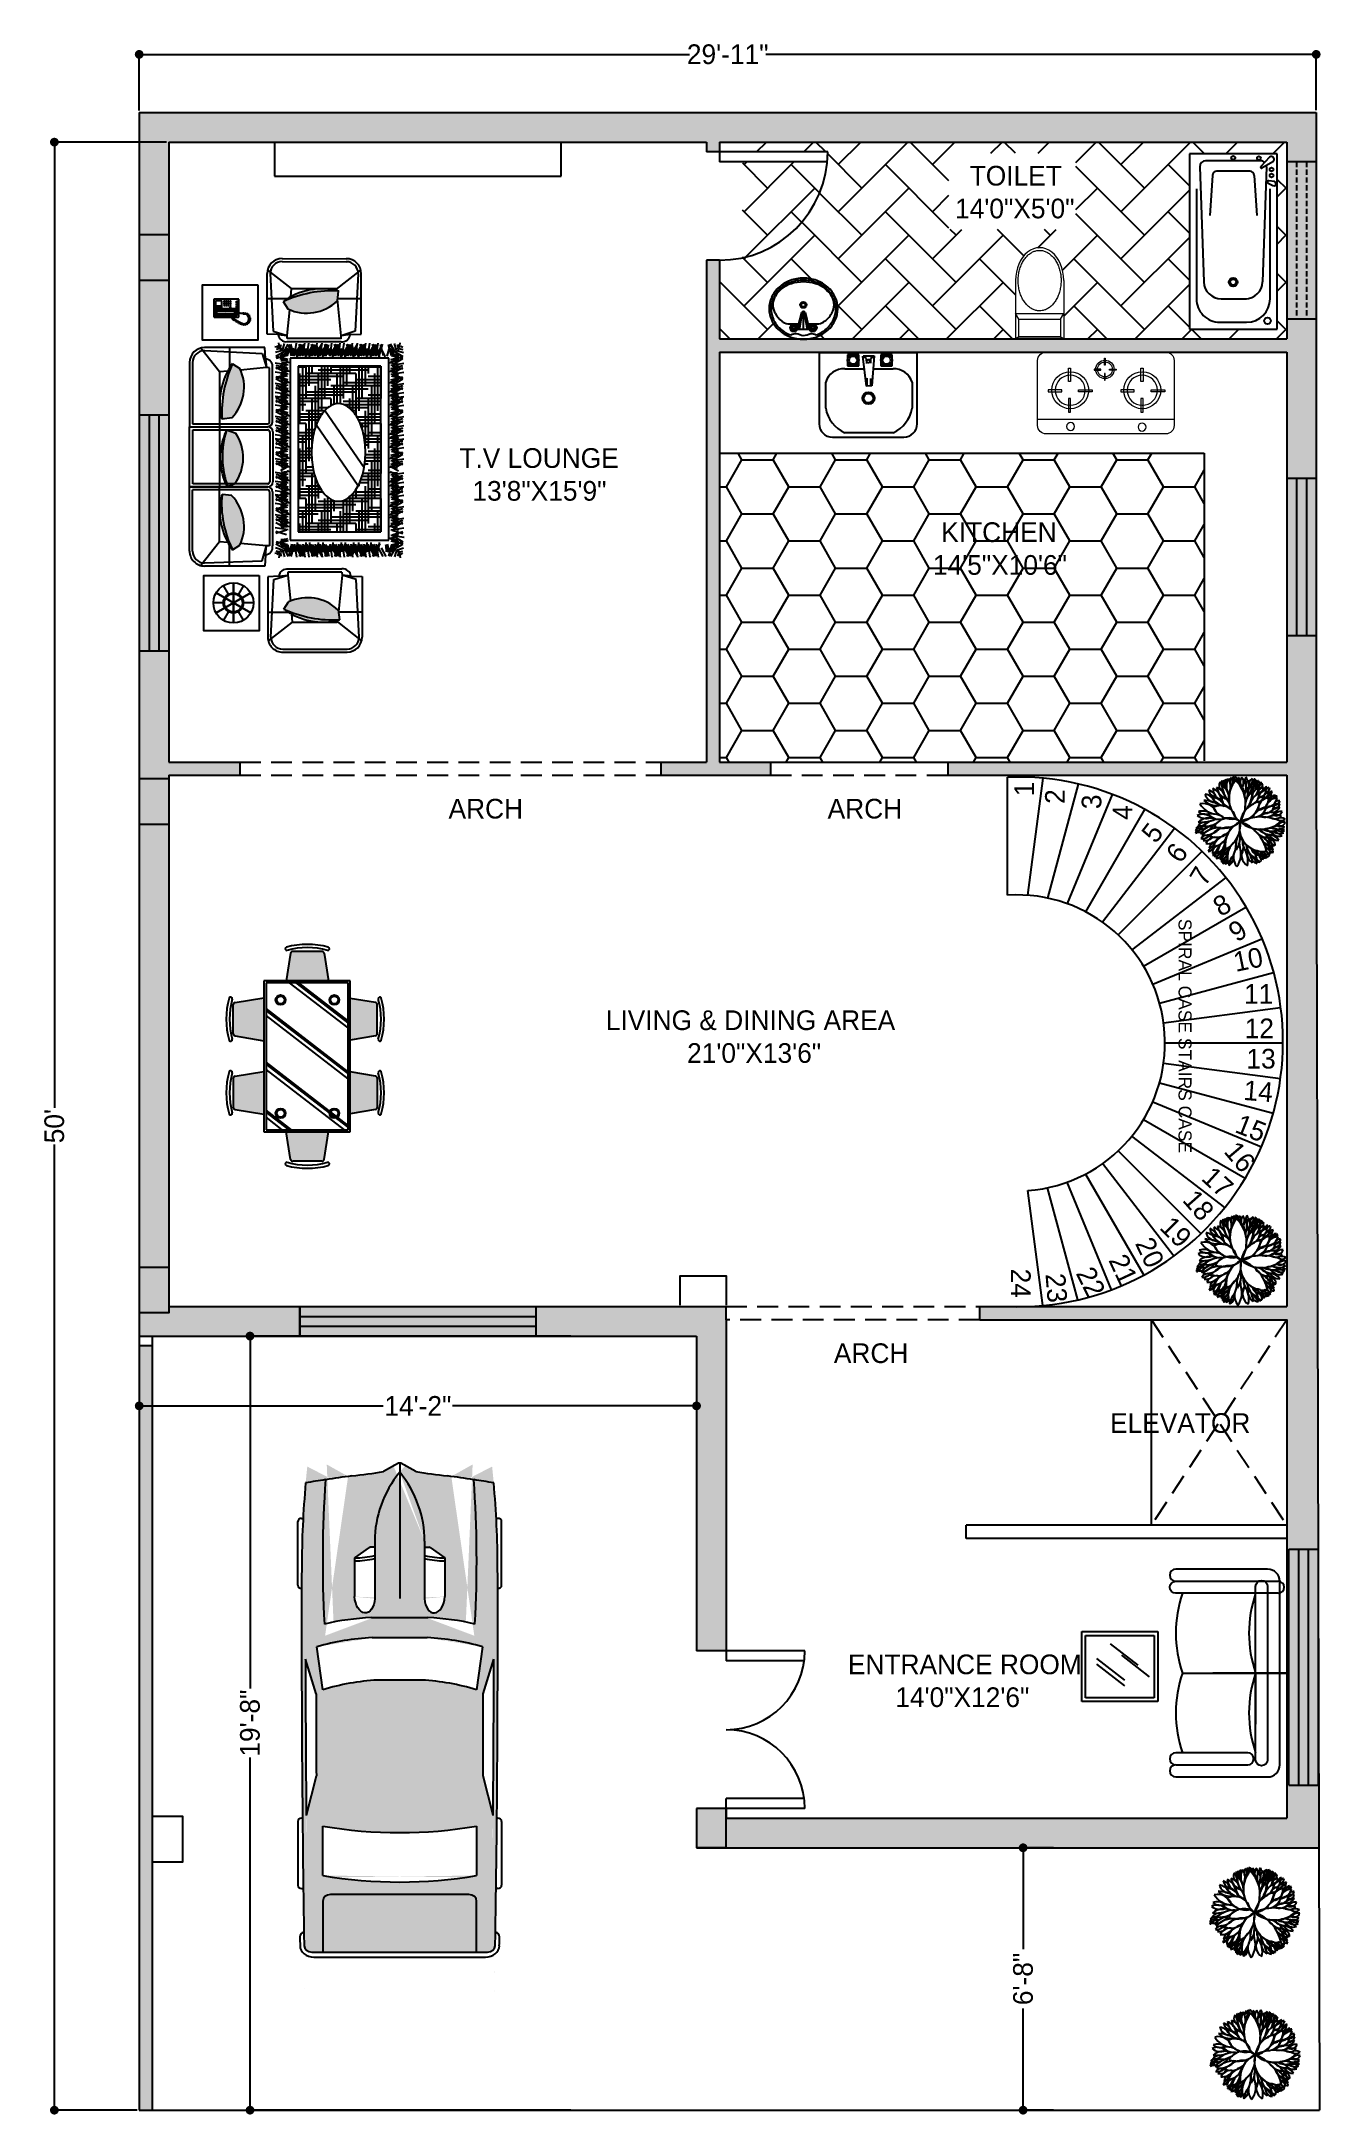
# Model space of a CAD drawing. Header units: inches. Extents: x -1202318 to 15458, y 120 to 819423.
# Drawn here: x 2438 to 2828, y 136 to 768 of the extents above; entities that cross this region are included whole.
import ezdxf

# ---------------------------------------------------------------- set-up
doc = ezdxf.new("R2010")
doc.units = ezdxf.units.IN
doc.header["$PDMODE"] = 98
doc.linetypes.add('HIDDEN', pattern=[9.525, 6.35, -3.175])
doc.styles.get("Standard").update_dxf_attribs({"font": 'arial.ttf'})
doc.styles.add('style 2', font='', dxfattribs={"height": 6})
doc.styles.get('style 2').set_extended_font_data('Bahnschrift')
doc.dimstyles.new('ISO-25', dxfattribs={"dimtxt": 6, "dimasz": 2.67, "dimexe": 1.25, "dimexo": 0.625, "dimgap": 0.645, "dimtad": 0, "dimdec": 0, "dimlunit": 3, "dimtxsty": 'style 2', "dimblk": 'DOT', "dimcen": 2.485, "dimclrd": 3, "dimclrt": 256, "dimadec": 0, "dimazin": 0, "dimtfac": 1, "dimtdec": 0, "dimtmove": 0, "dimatfit": 3, "dimfxl": 1, "dimarcsym": 1})

msp = doc.modelspace()

# ---------------------------------------------------------------- texts
at = {"char_height": 6, "attachment_point": 1, "style": 'style 2'}
for s, width, insert in [('\\pi19.221;TOILET\\P\\pi14.754;14\'0"X5\'0"', 64.3401, (2701.65, 729.86)), ('\\pi3.3618;T.V LOUNGE\\P\\pi7.3419;13\'8"X15\'9"', 51.7525, (2561.85, 643.78)), ('\\pi-4.0392;KITCHEN\\P\\pi-6.5647;14\'5"X10\'6"', 24.187, (2716.21, 621.19)), ('\\pi-1.7775;ARCH', 17.4822, (2563.68, 536.88)), ('\\pi-1.7775;ARCH', 17.4822, (2679.31, 536.88)), ('\\pi7.9904;11 ', 20.4869, (2796.53, 480.39)), ('\\pi4.6791;LIVING & DINING AREA\\P\\pi29.475;21\'0"X13\'6"', 95.6112, (2605.19, 472.39)), ('\\pi7.0681;12 ', 20.4869, (2797.66, 469.9)), ('\\pi7.0784;13 ', 20.4869, (2798.2, 460.66)), ('\\pi-1.7775;ARCH', 17.4822, (2681.21, 370.87)), ('\\pi-7.988;ELEVATOR', 23.3004, (2771.66, 349.58)), ('\\pi2.9651;ENTRANCE ROOM \\P\\pi17.427;14\'0"X12\'6"', 71.9343, (2680.75, 276))]:
    msp.add_mtext_dynamic_manual_height_columns(s, width=width, gutter_width=30, heights=[0], dxfattribs=dict(at, insert=insert))
at = {"attachment_point": 1, "style": 'style 2'}
for s, width, heights, insert, char_height, rotation in [('\\pi9.3955;1 ', 20.4869, [0], (2734.5, 528.25), 6, 90), ('\\pi8.5144;2  ', 20.4869, [0], (2743.86, 526.83), 6, 90), ('\\pi8.4835;3 ', 20.4869, [0], (2755.02, 525.25), 6, 90), ('\\pi8.3143;4 ', 20.4869, [0], (2764.44, 522.16), 6, 90), ('\\pi8.5619;5 ', 20.4869, [0], (2767.6, 519.83), 6, 52.47845), ('\\pi8.5702;6', 20.4869, [6.06], (2775.26, 513.49), 6, 54.02075), ('\\pi8.6114;7 ', 20.4869, [0], (2783.12, 505.66), 6, 58.72794), ('\\pi8.4237;8 ', 20.4869, [0], (2787.07, 501.79), 6, 29.98292), ('SPIRAL CASE STAIRS CASE', 105.528, [0], (2788.53, 500.29), 3.97, 270), ('\\pi8.5702;9 ', 20.4869, [0], (2791.94, 493.18), 6, 33.86632), ('\\pi7.0021;10  ', 20.4869, [0], (2793.94, 488.59), 6, 11.48938), ('\\pi6.8267;14 ', 20.4869, [0], (2797.9, 451.63), 6, 355.41979), ('\\pi7.033;15', 20.4869, [0], (2797.09, 443.53), 6, 338.40171), ('\\pi7.1032;16 ', 20.4869, [0], (2798.13, 438.53), 6, 310.21702), ('\\pi7.1651;17 ', 20.4869, [0], (2789.94, 430.09), 6, 317.63613), ('\\pi6.9257;18 ', 20.4869, [0], (2785.41, 423.54), 6, 311.38452), ('\\pi7.1032;19 ', 20.4869, [0], (2777.77, 415.18), 6, 314.78586), ('\\pi6.2655;20  ', 20.4869, [0], (2773.94, 409.58), 6, 295.37251), ('24', 9.2734, [0], (2739.46, 393.65), 6, 270), ('\\pi6.3418;23 ', 20.4869, [0], (2749.43, 398.78), 6, 274.69224), ('\\pi6.3315;22 ', 20.4869, [0], (2755.67, 400.59), 6, 296.58976), ('\\pi7.2538;21 ', 20.4869, [0], (2765.46, 405.35), 6, 295.00846)]:
    msp.add_mtext_dynamic_manual_height_columns(s, width=width, gutter_width=30, heights=heights, dxfattribs=dict(at, insert=insert, char_height=char_height, rotation=rotation))

# ---------------------------------------------------------------- blocks, each defined once
blk = doc.blocks.new('DD IN')
for p, q in [((0, 24), (0, 0)), ((3, 24), (3, 0)), ((45, 24), (45, 0)), ((48, 24), (48, 0)), ((0, 0), (3, 0)), ((48, 0), (45, 0))]:
    blk.add_line(p, q)
for centre, start, end in [((0, 0), 0, 90), ((48, 0), 90, 180)]:
    blk.add_arc(centre, 24, start, end)
blk = doc.blocks.new('W1')
for p, q in [((-36, 9), (-36, 0)), ((-36, 9), (36, 9)), ((36, 9), (36, 0)), ((-36, 0), (36, 0))]:
    blk.add_line(p, q)
at = {"ltscale": 0.25}
for p, q in [((-36, 6), (36, 6)), ((-36, 3), (36, 3))]:
    blk.add_line(p, q, dxfattribs=at)
blk = doc.blocks.new('*U7')
for p, q in [((21.1, 37.41), (21.1, 36.83)), ((46.55, 38.89), (22.35, 38.89)), ((47.8, 37.39), (47.8, 37.41)), ((87.99, 31.87), (74.76, 35.92)), ((134.31, 35.6), (119.29, 31.78)), ((135.45, 37.07), (135.45, 37.41)), ((136.7, 38.89), (160.9, 38.89)), ((162.15, 37.41), (162.15, 36.77)), ((186.47, -33.5), (186.47, 33.5)), ((188.4, -32.76), (188.4, 32.76)), ((70.03, 31.54), (86.41, 29.35)), ((138.42, 29.35), (157.25, 29.35)), ((164.52, 26.39), (164.52, -26.39)), ((186.47, 29.35), (167.01, 29.35)), ((32.27, 11.63), (36.13, 17.17)), ((36.13, 17.17), (50.94, 17.17)), ((29.77, 9.51), (51.68, 9.51)), ((32.12, 9.51), (32.12, 11.15)), ((58.92, -10.77), (58.92, 10.77)), ((66.55, -10.53), (66.55, 10.53)), ((82.74, 8.5), (82.74, -8.5)), ((186.47, -10.53), (186.47, 10.53)), ((3.27, 6.13), (0.1, 0.41)), ((0, 0), (51.68, 0)), ((0.1, -0.41), (3.27, -6.13)), ((29.77, -9.51), (51.68, -9.51)), ((32.12, -9.51), (32.12, -11.15)), ((32.27, -11.63), (36.13, -17.17)), ((36.13, -17.17), (50.94, -17.17)), ((86.41, -29.35), (70.03, -31.54)), ((157.25, -29.35), (138.42, -29.35)), ((167.01, -29.35), (186.47, -29.35)), ((21.1, -37.41), (21.1, -36.83)), ((46.55, -38.89), (22.35, -38.89)), ((47.8, -37.39), (47.8, -37.41)), ((87.99, -31.87), (74.76, -35.92)), ((134.31, -35.6), (119.29, -31.78)), ((135.45, -37.07), (135.45, -37.41)), ((136.7, -38.89), (160.9, -38.89)), ((162.15, -37.41), (162.15, -36.77))]:
    blk.add_line(p, q)
for centre, major_axis, ratio, start_param, end_param in [((266.03, -27.52), (0, 313.31), 0.842304, 1.367076, 1.39176), ((41.19, -490.86), (0, 528.23), 0.842304, 0.00281, 0.075598), ((22.35, 37.41), (0, -1.48), 0.842304, 3.141593, 4.712389), ((64.48, -10555.62), (0, 10593.03), 0.842304, -0.013397, 0.002797), ((46.55, 37.41), (0, 1.48), 0.842304, -1.570796, 0), ((64.48, -10555.62), (0, -10591.55), 0.842304, 3.133765, 3.140441), ((95.79, -3666.35), (0, -3698.24), 0.842304, 3.134049, 3.144098), ((136.7, 37.41), (0, -1.48), 0.842304, 3.141593, 4.712389), ((160.9, 37.41), (0, 1.48), 0.842304, -1.570796, 0), ((180.63, 35.84), (0, 2.22), 0.842304, -0.013017, 1.249894), ((64.48, -10556.36), (0, 10595.31), 0.842304, -0.013397, -0.013017), ((183.98, 33.5), (0, -2.96), 0.842304, 1.570796, 3.128196), ((183.98, 32.76), (0, -5.25), 0.842304, 1.570796, 3.128196), ((259.18, -27.52), (0, -305.3), 0.842304, 4.528606, 4.561838), ((37.47, -593.96), (0, -623.33), 0.842304, 3.096046, 3.200911), ((134.4, 5.39), (0, -89.78), 0.842304, 4.449482, 4.652344), ((135.29, 5.39), (0, 81.77), 0.842304, 1.245306, 1.50788), ((149.6, 2.8), (0, -79.58), 0.842304, 4.372215, 4.640744), ((17.08, 0), (0, 147.02), 0.842304, 4.511394, 4.913384), ((35.91, 0), (0, 147.02), 0.842304, 4.511394, 4.913384), ((167.01, 26.39), (0, 2.96), 0.842304, 0, 1.570796), ((-204.49, 52.4), (0, -250.96), 0.842304, 1.385369, 1.434372), ((13.04, 17.01), (0, 27.42), 0.842304, 4.435146, 4.718221), ((14.2, 17.01), (0, 27.42), 0.842304, 4.435146, 4.718221), ((50.79, 13.34), (6.34, -0.36), 0.603834, -1.395552, 1.581315), ((29.77, -46.66), (0, 56.17), 0.842304, 0, 0.590319), ((32.75, 11.15), (0, 0.74), 0.842304, 0.879714, 1.570796), ((0.62, 0), (0, -0.74), 0.842304, 4.131459, 5.293319), ((-204.49, -52.4), (0, 250.96), 0.842304, -1.434372, -1.385369), ((29.77, 46.66), (0, 56.17), 0.842304, 2.551274, 3.141593), ((32.75, -11.15), (0, -0.74), 0.842304, 4.712389, 5.403472), ((13.04, -17.01), (0, -27.42), 0.842304, 1.564964, 1.848039), ((14.2, -17.01), (0, -27.42), 0.842304, 1.564964, 1.848039), ((134.4, -5.39), (0, -89.78), 0.842304, -1.510751, -1.307889), ((135.29, -5.39), (0, -81.77), 0.842304, -1.50788, -1.245306), ((149.6, -2.8), (0, -79.58), 0.842304, -1.499151, -1.230623), ((259.18, 27.52), (0, 305.3), 0.842304, 1.721348, 1.754579), ((266.03, 27.52), (0, 313.31), 0.842304, 1.749832, 1.774517), ((37.47, 593.96), (0, -623.33), 0.842304, -0.059319, 0.045547), ((167.01, -26.39), (0, -2.96), 0.842304, 4.712389, 6.283185), ((41.19, 490.86), (0, -528.23), 0.842304, -0.075598, -0.00281), ((22.35, -37.41), (0, 1.48), 0.842304, 1.570796, 3.141593), ((64.48, 10555.62), (0, 10593.03), 0.842304, 3.138796, 3.15499), ((46.55, -37.41), (0, -1.48), 0.842304, 0, 1.570796), ((64.48, 10555.62), (0, -10591.55), 0.842304, 0.001152, 0.007828), ((95.79, 3666.35), (0, -3698.24), 0.842304, -0.002505, 0.007544), ((136.7, -37.41), (0, -1.48), 0.842304, -1.570796, 0), ((160.9, -37.41), (0, 1.48), 0.842304, 3.141593, 4.712389), ((180.63, -35.84), (0, -2.22), 0.842304, -1.249894, 0.013017), ((64.48, 10556.36), (0, 10595.31), 0.842304, 3.15461, 3.15499), ((183.98, -33.5), (0, 2.96), 0.842304, 3.15499, 4.712389), ((183.98, -32.76), (0, -5.25), 0.842304, 0.013397, 1.570796)]:
    blk.add_ellipse(centre, major_axis=major_axis, ratio=ratio, start_param=start_param, end_param=end_param)
at = {"extrusion": (0, 0, -1)}
blk.add_ellipse((50.79, -13.34), major_axis=(6.34, 0.36), ratio=0.603834, start_param=-1.395552, end_param=1.581315, dxfattribs=at)
blk = doc.blocks.new('A$C221E0E82')
for p, q in [((907, 2139), (858, 2147)), ((915, 2132), (874, 2121)), ((892, 2154), (904, 2176)), ((924, 2123), (911, 2116)), ((915, 2132), (925, 2173)), ((924, 2123), (931, 2136)), ((937, 2110), (958, 2181)), ((948, 2090), (997, 2176)), ((970, 2063), (976, 2127)), ((974, 2073), (996, 2133)), ((988, 2058), (1018, 2173)), ((1030, 2051), (998, 2173)), ((1069, 2090), (1019, 2176)), ((1050, 2055), (1020, 2133)), ((1047, 2063), (1041, 2127)), ((1051, 2046), (1098, 2131)), ((1058, 2033), (1067, 2120)), ((1087, 2053), (1067, 2184)), ((1121, 2051), (1088, 2173)), ((1092, 2066), (1125, 2176)), ((1159, 2090), (1109, 2176)), ((1140, 2055), (1111, 2133)), ((1137, 2063), (1131, 2127)), ((1142, 2046), (1189, 2131)), ((1149, 2033), (1158, 2120)), ((1178, 2053), (1158, 2184)), ((1183, 2066), (1216, 2176)), ((1194, 2058), (1224, 2173)), ((1236, 2051), (1204, 2173)), ((1275, 2090), (1225, 2176)), ((1256, 2055), (1226, 2133)), ((1252, 2063), (1246, 2127)), ((1257, 2046), (1304, 2131)), ((1264, 2033), (1273, 2120)), ((1293, 2053), (1273, 2184)), ((1327, 2051), (1294, 2173)), ((1298, 2066), (1331, 2176)), ((1365, 2090), (1315, 2176)), ((1346, 2055), (1317, 2133)), ((1343, 2063), (1337, 2127)), ((1348, 2046), (1395, 2131)), ((1355, 2033), (1364, 2120)), ((1384, 2053), (1364, 2184)), ((1388, 2046), (1435, 2131)), ((1389, 2066), (1422, 2176)), ((1395, 2033), (1404, 2120)), ((1424, 2053), (1404, 2184)), ((1457, 2051), (1425, 2173)), ((1429, 2066), (1462, 2176)), ((1496, 2090), (1446, 2176)), ((1477, 2055), (1447, 2133)), ((1473, 2063), (1467, 2127)), ((1478, 2046), (1525, 2131)), ((1485, 2033), (1494, 2120)), ((1514, 2053), (1494, 2184)), ((1519, 2066), (1552, 2176)), ((1531, 2058), (1561, 2173)), ((1573, 2051), (1541, 2173)), ((1611, 2090), (1562, 2176)), ((1592, 2055), (1563, 2133)), ((1589, 2063), (1583, 2127)), ((1594, 2046), (1641, 2131)), ((1601, 2033), (1610, 2120)), ((1630, 2053), (1610, 2184)), ((1663, 2051), (1631, 2173)), ((1635, 2066), (1668, 2176)), ((1702, 2090), (1652, 2176)), ((1683, 2055), (1653, 2133)), ((1679, 2063), (1673, 2127)), ((1684, 2046), (1731, 2131)), ((1691, 2033), (1700, 2120)), ((1720, 2053), (1700, 2184)), ((1725, 2066), (1758, 2176)), ((1759, 2051), (1726, 2173)), ((1730, 2066), (1763, 2176)), ((1797, 2090), (1747, 2176)), ((1778, 2055), (1749, 2133)), ((1775, 2063), (1769, 2127)), ((1780, 2046), (1827, 2131)), ((1787, 2033), (1796, 2120)), ((1816, 2053), (1796, 2184)), ((1820, 2046), (1867, 2131)), ((1821, 2066), (1854, 2176)), ((1827, 2033), (1836, 2120)), ((1856, 2053), (1836, 2184)), ((1889, 2051), (1857, 2173)), ((1861, 2066), (1894, 2176)), ((1928, 2090), (1878, 2176)), ((1909, 2055), (1879, 2133)), ((1905, 2063), (1899, 2127)), ((1910, 2046), (1957, 2131)), ((1917, 2033), (1926, 2120)), ((1946, 2053), (1926, 2184)), ((1951, 2066), (1984, 2176)), ((1963, 2058), (1993, 2173)), ((2005, 2051), (1973, 2173)), ((2043, 2090), (1994, 2176)), ((2024, 2055), (1995, 2133)), ((2021, 2063), (2015, 2127)), ((2026, 2046), (2073, 2131)), ((2033, 2033), (2042, 2120)), ((2062, 2053), (2042, 2184)), ((2095, 2051), (2063, 2173)), ((2067, 2066), (2100, 2176)), ((2134, 2090), (2084, 2176)), ((2115, 2055), (2085, 2133)), ((2111, 2063), (2105, 2127)), ((2116, 2046), (2163, 2131)), ((2123, 2033), (2132, 2120)), ((2169, 2046), (2216, 2131)), ((2176, 2033), (2185, 2120)), ((2205, 2053), (2185, 2184)), ((2210, 2066), (2243, 2176)), ((2243, 2051), (2211, 2173)), ((2215, 2066), (2248, 2176)), ((2282, 2090), (2232, 2176)), ((2263, 2055), (2233, 2133)), ((2260, 2063), (2254, 2127)), ((2264, 2046), (2311, 2131)), ((2271, 2033), (2280, 2120)), ((2300, 2053), (2280, 2184)), ((2304, 2046), (2352, 2131)), ((2305, 2066), (2338, 2176)), ((2312, 2033), (2321, 2120)), ((2340, 2053), (2321, 2184)), ((2374, 2051), (2342, 2173)), ((2346, 2066), (2379, 2176)), ((2413, 2090), (2363, 2176)), ((2393, 2055), (2364, 2133)), ((2390, 2063), (2384, 2127)), ((2395, 2046), (2442, 2131)), ((2402, 2033), (2411, 2120)), ((2431, 2053), (2411, 2184)), ((2436, 2066), (2469, 2176)), ((2447, 2058), (2478, 2173)), ((2489, 2051), (2457, 2173)), ((2528, 2090), (2478, 2176)), ((2509, 2055), (2479, 2133)), ((2506, 2063), (2500, 2127)), ((2510, 2046), (2558, 2131)), ((2518, 2033), (2526, 2120)), ((2546, 2053), (2527, 2184)), ((2580, 2051), (2548, 2173)), ((2552, 2066), (2585, 2176)), ((2618, 2090), (2569, 2176)), ((2599, 2055), (2570, 2133)), ((2596, 2063), (2590, 2127)), ((2601, 2046), (2648, 2131)), ((2608, 2033), (2617, 2120)), ((2624, 2063), (2618, 2127)), ((2629, 2046), (2676, 2131)), ((2636, 2033), (2645, 2120)), ((2665, 2053), (2645, 2184)), ((2699, 2051), (2666, 2173)), ((2670, 2066), (2703, 2176)), ((2737, 2090), (2687, 2176)), ((2718, 2055), (2689, 2133)), ((2715, 2063), (2709, 2127)), ((2720, 2046), (2767, 2131)), ((2727, 2033), (2736, 2120)), ((2764, 2053), (2744, 2184)), ((2769, 2066), (2802, 2176)), ((2814, 2066), (2781, 2176)), ((2855, 2046), (2808, 2131)), ((2819, 2053), (2839, 2184)), ((2831, 2139), (2838, 2189)), ((2837, 2090), (2887, 2176)), ((2848, 2033), (2839, 2120)), ((2856, 2055), (2886, 2133)), ((2860, 2063), (2866, 2127)), ((2876, 2051), (2908, 2173)), ((2918, 2058), (2888, 2173)), ((2959, 2090), (2909, 2176)), ((2933, 2073), (2910, 2133)), ((2936, 2063), (2930, 2127)), ((2970, 2110), (2948, 2181)), ((2982, 2123), (2975, 2136)), ((2992, 2132), (2981, 2173)), ((2982, 2123), (2995, 2116)), ((2992, 2132), (3032, 2121)), ((2999, 2139), (3048, 2147)), ((3014, 2154), (3002, 2176)), ((994, 1904), (863, 1924)), ((937, 2110), (866, 2089)), ((957, 2099), (871, 2049)), ((957, 1922), (871, 1972)), ((957, 1922), (871, 1972)), ((988, 2058), (874, 2028)), ((996, 2016), (874, 2048)), ((996, 2016), (874, 2048)), ((988, 1976), (874, 1946)), ((996, 1934), (874, 1966)), ((996, 1934), (874, 1966)), ((988, 1917), (874, 1887)), ((996, 1876), (874, 1908)), ((996, 1876), (874, 1908)), ((974, 2073), (914, 2050)), ((1000, 1999), (916, 1952)), ((1000, 1940), (916, 1893)), ((984, 2077), (919, 2071)), ((1013, 1933), (926, 1924)), ((2868, 2032), (1015, 2032)), ((1015, 2032), (1015, 1025)), ((2786, 1950), (1097, 1950)), ((1097, 1950), (1097, 1107)), ((1097, 1949), (1425, 1949)), ((1097, 1917), (1553, 1917)), ((1106, 1949), (1106, 1439)), ((1170, 1950), (1170, 1949)), ((1202, 1950), (1202, 1822)), ((1234, 1950), (1234, 1694)), ((1266, 1950), (1266, 1567)), ((1298, 1949), (1298, 1439)), ((1361, 1950), (1361, 1949)), ((1393, 1950), (1393, 1822)), ((1425, 1950), (1425, 1694)), ((1457, 1950), (1457, 1567)), ((1489, 1949), (1489, 1576)), ((1553, 1950), (1553, 1949)), ((1585, 1950), (1585, 1822)), ((1616, 1950), (1616, 1708)), ((1648, 1950), (1648, 1725)), ((1680, 1949), (2190, 1949)), ((1680, 1949), (1680, 1740)), ((1744, 1950), (1744, 1949)), ((1776, 1950), (1776, 1822)), ((1808, 1950), (1808, 1777)), ((1808, 1917), (2318, 1917)), ((1840, 1950), (1840, 1783)), ((1871, 1949), (1871, 1787)), ((1935, 1950), (1935, 1949)), ((1967, 1950), (1967, 1822)), ((1999, 1950), (1999, 1793)), ((2031, 1950), (2031, 1791)), ((2063, 1949), (2063, 1789)), ((2126, 1950), (2126, 1949)), ((2158, 1950), (2158, 1822)), ((2190, 1950), (2190, 1767)), ((2222, 1950), (2222, 1758)), ((2254, 1949), (2254, 1747)), ((2318, 1950), (2318, 1949)), ((2350, 1950), (2350, 1822)), ((2381, 1950), (2381, 1694)), ((2413, 1950), (2413, 1647)), ((2445, 1949), (2445, 1608)), ((2445, 1949), (2786, 1949)), ((2509, 1950), (2509, 1949)), ((2541, 1950), (2541, 1822)), ((2573, 1950), (2573, 1694)), ((2573, 1917), (2786, 1917)), ((2604, 1950), (2604, 1567)), ((2636, 1949), (2636, 1439)), ((2700, 1950), (2700, 1949)), ((2732, 1950), (2732, 1822)), ((2764, 1950), (2764, 1694)), ((2786, 1107), (2786, 1950)), ((2868, 1025), (2868, 2032)), ((2893, 1933), (2980, 1924)), ((2906, 1940), (2990, 1893)), ((2910, 2016), (3032, 2048)), ((2910, 2016), (3032, 2048)), ((2910, 1876), (3032, 1908)), ((2910, 1876), (3032, 1908)), ((2912, 1904), (3043, 1924)), ((2914, 1997), (2992, 2026)), ((2914, 1997), (2992, 2026)), ((2918, 2058), (3032, 2028)), ((2918, 1917), (3032, 1887)), ((2923, 2077), (2987, 2071)), ((2923, 2000), (2987, 2006)), ((2923, 2000), (2987, 2006)), ((2933, 2073), (2992, 2050)), ((2949, 2099), (3035, 2049)), ((2949, 1952), (3035, 2002)), ((2949, 1952), (3035, 2002)), ((2949, 1922), (3035, 1972)), ((2949, 1922), (3035, 1972)), ((2970, 2110), (3041, 2089)), ((311, 1499), (117, 1746)), ((770, 1751), (154, 1751)), ((154, 1720), (741, 1690)), ((409, 1751), (409, 1510)), ((774, 1638), (770, 1751)), ((994, 1819), (863, 1838)), ((994, 1778), (863, 1798)), ((994, 1693), (863, 1713)), ((980, 1899), (871, 1866)), ((957, 1837), (871, 1887)), ((957, 1837), (871, 1887)), ((980, 1813), (871, 1780)), ((980, 1773), (871, 1740)), ((957, 1711), (871, 1761)), ((957, 1711), (871, 1761)), ((957, 1661), (871, 1711)), ((957, 1661), (871, 1711)), ((988, 1792), (874, 1762)), ((996, 1750), (874, 1782)), ((996, 1750), (874, 1782)), ((992, 1856), (914, 1885)), ((992, 1856), (914, 1885)), ((992, 1730), (914, 1760)), ((992, 1730), (914, 1760)), ((992, 1680), (914, 1710)), ((992, 1680), (914, 1710)), ((1000, 1854), (916, 1807)), ((1000, 1814), (916, 1767)), ((1000, 1729), (916, 1682)), ((984, 1859), (919, 1865)), ((984, 1859), (919, 1865)), ((984, 1819), (919, 1825)), ((984, 1819), (919, 1825)), ((984, 1734), (919, 1740)), ((984, 1734), (919, 1740)), ((1013, 1847), (926, 1838)), ((1013, 1807), (926, 1798)), ((1013, 1722), (926, 1713)), ((1097, 1822), (1170, 1822)), ((1097, 1790), (1298, 1790)), ((1097, 1758), (1425, 1758)), ((1097, 1726), (1553, 1726)), ((1138, 1822), (1138, 1312)), ((1170, 1886), (1680, 1886)), ((1170, 1694), (1594, 1694)), ((1170, 1694), (1170, 1184)), ((1298, 1854), (1808, 1854)), ((1330, 1822), (1330, 1312)), ((1361, 1694), (1361, 1184)), ((1425, 1822), (1935, 1822)), ((1521, 1822), (1521, 1628)), ((1553, 1790), (1900, 1790)), ((1553, 1694), (1553, 1661)), ((2131, 1779), (1556, 1382)), ((1680, 1758), (1730, 1758)), ((2312, 1716), (1706, 1298)), ((1712, 1822), (1712, 1752)), ((1903, 1822), (1903, 1790)), ((1935, 1886), (2445, 1886)), ((2051, 1790), (2063, 1790)), ((2063, 1854), (2573, 1854)), ((2095, 1822), (2095, 1785)), ((2190, 1822), (2700, 1822)), ((2286, 1822), (2286, 1733)), ((2301, 1726), (2318, 1726)), ((2318, 1790), (2786, 1790)), ((2357, 1694), (2445, 1694)), ((2445, 1758), (2786, 1758)), ((2477, 1822), (2477, 1312)), ((2509, 1694), (2509, 1184)), ((2573, 1726), (2786, 1726)), ((2668, 1822), (2668, 1312)), ((2700, 1886), (2786, 1886)), ((2700, 1694), (2700, 1184)), ((2700, 1694), (2786, 1694)), ((2893, 1847), (2980, 1838)), ((2893, 1807), (2980, 1798)), ((2893, 1722), (2980, 1713)), ((2906, 1854), (2990, 1807)), ((2906, 1814), (2990, 1767)), ((2906, 1729), (2990, 1682)), ((2910, 1750), (3032, 1782)), ((2910, 1750), (3032, 1782)), ((2912, 1819), (3043, 1838)), ((2912, 1778), (3043, 1798)), ((2912, 1693), (3043, 1713)), ((2914, 1856), (2992, 1885)), ((2914, 1856), (2992, 1885)), ((2914, 1730), (2992, 1760)), ((2914, 1730), (2992, 1760)), ((2914, 1680), (2992, 1710)), ((2914, 1680), (2992, 1710)), ((2918, 1792), (3032, 1762)), ((2923, 1859), (2987, 1865)), ((2923, 1859), (2987, 1865)), ((2923, 1819), (2987, 1825)), ((2923, 1819), (2987, 1825)), ((2923, 1734), (2987, 1740)), ((2923, 1734), (2987, 1740)), ((2926, 1899), (3035, 1866)), ((2926, 1813), (3035, 1780)), ((2926, 1773), (3035, 1740)), ((2949, 1837), (3035, 1887)), ((2949, 1837), (3035, 1887)), ((2949, 1711), (3035, 1761)), ((2949, 1711), (3035, 1761)), ((2949, 1661), (3035, 1711)), ((2949, 1661), (3035, 1711)), ((3270, 1697), (3225, 1555)), ((3237, 1646), (3241, 1759)), ((3241, 1759), (3857, 1759)), ((3857, 1728), (3270, 1697)), ((3602, 1759), (3602, 1518)), ((3701, 1507), (3895, 1754)), ((0, 944), (1, 1598)), ((31, 944), (32, 1598)), ((326, 1501), (306, 1498)), ((306, 1038), (306, 1498)), ((430, 1507), (331, 1520)), ((786, 1547), (413, 1509)), ((741, 1690), (786, 1547)), ((774, 1638), (786, 1547)), ((817, 1546), (786, 1547)), ((816, 1545), (816, 996)), ((847, 1545), (847, 996)), ((994, 1643), (863, 1662)), ((994, 1557), (863, 1577)), ((994, 1517), (863, 1537)), ((980, 1688), (871, 1655)), ((980, 1637), (871, 1604)), ((957, 1575), (871, 1625)), ((957, 1575), (871, 1625)), ((980, 1552), (871, 1519)), ((980, 1512), (871, 1479)), ((957, 1450), (871, 1500)), ((957, 1450), (871, 1500)), ((988, 1656), (874, 1626)), ((996, 1614), (874, 1646)), ((996, 1614), (874, 1646)), ((988, 1530), (874, 1500)), ((996, 1488), (874, 1521)), ((996, 1488), (874, 1521)), ((992, 1595), (914, 1624)), ((992, 1595), (914, 1624)), ((992, 1469), (914, 1498)), ((992, 1469), (914, 1498)), ((1000, 1679), (916, 1631)), ((1000, 1593), (916, 1546)), ((1000, 1553), (916, 1506)), ((984, 1683), (919, 1689)), ((984, 1683), (919, 1689)), ((984, 1598), (919, 1604)), ((984, 1598), (919, 1604)), ((984, 1558), (919, 1564)), ((984, 1558), (919, 1564)), ((1013, 1671), (926, 1662)), ((1013, 1586), (926, 1577)), ((1013, 1546), (926, 1537)), ((1097, 1631), (1170, 1631)), ((1097, 1599), (1298, 1599)), ((1097, 1567), (1425, 1567)), ((1097, 1535), (1479, 1535)), ((1170, 1503), (1479, 1503)), ((1202, 1567), (1202, 1107)), ((1298, 1662), (1554, 1662)), ((1393, 1567), (1393, 1107)), ((1425, 1631), (1523, 1631)), ((2397, 1662), (2573, 1662)), ((2428, 1631), (2700, 1631)), ((2451, 1599), (2786, 1599)), ((2465, 1567), (2786, 1567)), ((2541, 1567), (2541, 1107)), ((2573, 1535), (2786, 1535)), ((2700, 1503), (2786, 1503)), ((2732, 1567), (2732, 1107)), ((2893, 1671), (2980, 1662)), ((2893, 1586), (2980, 1577)), ((2893, 1546), (2980, 1537)), ((2906, 1679), (2990, 1631)), ((2906, 1593), (2990, 1546)), ((2906, 1553), (2990, 1506)), ((2910, 1614), (3032, 1646)), ((2910, 1614), (3032, 1646)), ((2910, 1488), (3032, 1521)), ((2910, 1488), (3032, 1521)), ((2912, 1643), (3043, 1662)), ((2912, 1557), (3043, 1577)), ((2912, 1517), (3043, 1537)), ((2914, 1595), (2992, 1624)), ((2914, 1595), (2992, 1624)), ((2914, 1469), (2992, 1498)), ((2914, 1469), (2992, 1498)), ((2918, 1656), (3032, 1626)), ((2918, 1530), (3032, 1500)), ((2923, 1683), (2987, 1689)), ((2923, 1683), (2987, 1689)), ((2923, 1598), (2987, 1604)), ((2923, 1598), (2987, 1604)), ((2923, 1558), (2987, 1564)), ((2923, 1558), (2987, 1564)), ((2926, 1688), (3035, 1655)), ((2926, 1637), (3035, 1604)), ((2926, 1552), (3035, 1519)), ((2926, 1512), (3035, 1479)), ((2949, 1575), (3035, 1625)), ((2949, 1575), (3035, 1625)), ((2949, 1450), (3035, 1500)), ((2949, 1450), (3035, 1500)), ((3165, 1553), (3165, 1003)), ((3194, 1554), (3225, 1555)), ((3195, 1553), (3195, 1003)), ((3237, 1646), (3225, 1555)), ((3225, 1555), (3599, 1517)), ((3581, 1515), (3681, 1528)), ((3686, 1508), (3705, 1506)), ((3705, 1046), (3705, 1506)), ((3981, 951), (3980, 1606)), ((4011, 951), (4010, 1606)), ((994, 1432), (863, 1451)), ((994, 1331), (863, 1351)), ((994, 1281), (863, 1300)), ((980, 1426), (871, 1393)), ((980, 1411), (871, 1378)), ((957, 1349), (871, 1399)), ((957, 1349), (871, 1399)), ((957, 1299), (871, 1349)), ((957, 1299), (871, 1349)), ((980, 1326), (871, 1293)), ((980, 1275), (871, 1242)), ((988, 1430), (874, 1400)), ((996, 1388), (874, 1420)), ((996, 1388), (874, 1420)), ((988, 1294), (874, 1264)), ((996, 1252), (874, 1284)), ((996, 1252), (874, 1284)), ((992, 1369), (914, 1398)), ((992, 1369), (914, 1398)), ((992, 1318), (914, 1348)), ((992, 1318), (914, 1348)), ((1000, 1467), (916, 1420)), ((1000, 1367), (916, 1320)), ((1000, 1317), (916, 1269)), ((984, 1472), (919, 1478)), ((984, 1472), (919, 1478)), ((984, 1372), (919, 1378)), ((984, 1372), (919, 1378)), ((984, 1321), (919, 1327)), ((984, 1321), (919, 1327)), ((1013, 1460), (926, 1451)), ((1013, 1360), (926, 1351)), ((1013, 1310), (926, 1301)), ((1097, 1439), (1170, 1439)), ((1097, 1407), (1298, 1407)), ((1097, 1376), (1425, 1376)), ((1097, 1344), (1553, 1344)), ((1170, 1312), (1647, 1312)), ((1234, 1439), (1234, 1107)), ((1266, 1312), (1266, 1107)), ((1298, 1471), (1485, 1471)), ((1298, 1280), (1726, 1280)), ((1425, 1439), (1425, 1107)), ((1425, 1439), (1499, 1439)), ((1457, 1312), (1457, 1107)), ((1489, 1460), (1489, 1439)), ((1521, 1409), (1521, 1312)), ((1553, 1375), (1553, 1184)), ((1585, 1349), (1585, 1107)), ((1616, 1328), (1616, 1107)), ((1648, 1311), (1648, 1107)), ((1744, 1274), (1744, 1184)), ((2190, 1270), (2190, 1107)), ((2222, 1279), (2222, 1107)), ((2225, 1280), (2573, 1280)), ((2304, 1312), (2445, 1312)), ((2318, 1319), (2318, 1184)), ((2350, 1337), (2350, 1107)), ((2381, 1361), (2381, 1107)), ((2413, 1312), (2413, 1107)), ((2429, 1407), (2786, 1407)), ((2445, 1376), (2786, 1376)), ((2452, 1439), (2700, 1439)), ((2466, 1471), (2573, 1471)), ((2573, 1439), (2573, 1107)), ((2573, 1344), (2786, 1344)), ((2604, 1312), (2604, 1107)), ((2700, 1312), (2786, 1312)), ((2764, 1439), (2764, 1107)), ((2893, 1460), (2980, 1451)), ((2893, 1360), (2980, 1351)), ((2893, 1310), (2980, 1301)), ((2906, 1467), (2990, 1420)), ((2906, 1367), (2990, 1320)), ((2906, 1317), (2990, 1269)), ((2910, 1388), (3032, 1420)), ((2910, 1388), (3032, 1420)), ((2910, 1252), (3032, 1284)), ((2910, 1252), (3032, 1284)), ((2912, 1432), (3043, 1451)), ((2912, 1331), (3043, 1351)), ((2912, 1281), (3043, 1300)), ((2914, 1369), (2992, 1398)), ((2914, 1369), (2992, 1398)), ((2914, 1318), (2992, 1348)), ((2914, 1318), (2992, 1348)), ((2918, 1430), (3032, 1400)), ((2918, 1294), (3032, 1264)), ((2923, 1472), (2987, 1478)), ((2923, 1472), (2987, 1478)), ((2923, 1372), (2987, 1378)), ((2923, 1372), (2987, 1378)), ((2923, 1321), (2987, 1327)), ((2923, 1321), (2987, 1327)), ((2926, 1426), (3035, 1393)), ((2926, 1411), (3035, 1378)), ((2926, 1326), (3035, 1293)), ((2926, 1275), (3035, 1242)), ((2949, 1349), (3035, 1399)), ((2949, 1349), (3035, 1399)), ((2949, 1299), (3035, 1349)), ((2949, 1299), (3035, 1349)), ((994, 1195), (863, 1215)), ((994, 1155), (863, 1175)), ((994, 1070), (863, 1089)), ((957, 1214), (871, 1263)), ((957, 1214), (871, 1263)), ((980, 1190), (871, 1157)), ((980, 1150), (871, 1117)), ((957, 1088), (871, 1138)), ((957, 1088), (871, 1138)), ((980, 1064), (871, 1031)), ((988, 1168), (874, 1138)), ((996, 1127), (874, 1159)), ((996, 1127), (874, 1159)), ((992, 1233), (914, 1262)), ((992, 1233), (914, 1262)), ((992, 1107), (914, 1137)), ((992, 1107), (914, 1137)), ((992, 1060), (914, 1030)), ((992, 1060), (914, 1030)), ((1000, 1231), (916, 1184)), ((1000, 1191), (916, 1144)), ((1000, 1106), (916, 1058)), ((984, 1236), (919, 1242)), ((984, 1236), (919, 1242)), ((984, 1196), (919, 1202)), ((984, 1196), (919, 1202)), ((984, 1110), (919, 1116)), ((984, 1110), (919, 1116)), ((984, 1056), (919, 1050)), ((984, 1056), (919, 1050)), ((1013, 1224), (926, 1215)), ((1013, 1184), (926, 1175)), ((1013, 1098), (926, 1089)), ((1097, 1248), (1170, 1248)), ((1097, 1216), (1298, 1216)), ((1097, 1184), (1425, 1184)), ((1097, 1152), (1553, 1152)), ((1097, 1107), (2786, 1107)), ((1106, 1184), (1106, 1107)), ((1170, 1121), (1680, 1121)), ((1298, 1184), (1298, 1107)), ((1425, 1248), (1887, 1248)), ((1489, 1184), (1489, 1107)), ((1553, 1216), (2063, 1216)), ((1680, 1184), (2190, 1184)), ((1680, 1184), (1680, 1107)), ((1776, 1266), (1776, 1107)), ((1808, 1259), (1808, 1107)), ((1808, 1152), (2318, 1152)), ((1840, 1254), (1840, 1107)), ((1871, 1184), (1871, 1107)), ((1935, 1245), (1935, 1184)), ((1935, 1121), (2445, 1121)), ((1967, 1244), (1967, 1107)), ((1999, 1244), (1999, 1107)), ((2031, 1245), (2031, 1107)), ((2063, 1184), (2063, 1107)), ((2126, 1256), (2126, 1184)), ((2158, 1262), (2158, 1107)), ((2190, 1248), (2700, 1248)), ((2254, 1184), (2254, 1107)), ((2318, 1216), (2786, 1216)), ((2445, 1184), (2786, 1184)), ((2445, 1184), (2445, 1107)), ((2573, 1152), (2786, 1152)), ((2636, 1184), (2636, 1107)), ((2700, 1121), (2786, 1121)), ((2893, 1224), (2980, 1215)), ((2893, 1184), (2980, 1175)), ((2893, 1098), (2980, 1089)), ((2906, 1231), (2990, 1184)), ((2906, 1191), (2990, 1144)), ((2906, 1106), (2990, 1058)), ((2910, 1127), (3032, 1159)), ((2910, 1127), (3032, 1159)), ((2912, 1195), (3043, 1215)), ((2912, 1155), (3043, 1175)), ((2912, 1070), (3043, 1089)), ((2914, 1233), (2992, 1262)), ((2914, 1233), (2992, 1262)), ((2914, 1107), (2992, 1137)), ((2914, 1107), (2992, 1137)), ((2914, 1060), (2992, 1030)), ((2914, 1060), (2992, 1030)), ((2918, 1168), (3032, 1138)), ((2923, 1236), (2987, 1242)), ((2923, 1236), (2987, 1242)), ((2923, 1196), (2987, 1202)), ((2923, 1196), (2987, 1202)), ((2923, 1110), (2987, 1116)), ((2923, 1110), (2987, 1116)), ((2923, 1056), (2987, 1050)), ((2923, 1056), (2987, 1050)), ((2926, 1190), (3035, 1157)), ((2926, 1150), (3035, 1117)), ((2926, 1064), (3035, 1031)), ((2949, 1214), (3035, 1263)), ((2949, 1214), (3035, 1263)), ((2949, 1088), (3035, 1138)), ((2949, 1088), (3035, 1138)), ((306, 1038), (115, 795)), ((153, 821), (740, 852)), ((390, 1031), (306, 1038)), ((408, 791), (408, 1000)), ((439, 954), (513, 1002)), ((785, 994), (521, 1021)), ((740, 852), (785, 994)), ((773, 904), (769, 791)), ((773, 904), (785, 994)), ((816, 996), (785, 994)), ((907, 917), (858, 910)), ((937, 947), (866, 968)), ((957, 958), (871, 1007)), ((996, 1040), (874, 1008)), ((996, 1040), (874, 1008)), ((988, 998), (874, 1028)), ((915, 925), (874, 935)), ((892, 902), (904, 881)), ((907, 917), (900, 868)), ((924, 934), (911, 941)), ((974, 984), (914, 1006)), ((915, 925), (925, 884)), ((984, 980), (919, 986)), ((924, 934), (931, 921)), ((937, 947), (958, 876)), ((948, 967), (997, 881)), ((970, 994), (976, 929)), ((974, 984), (996, 924)), ((988, 998), (1018, 884)), ((1030, 1006), (998, 884)), ((1015, 1025), (2868, 1025)), ((1050, 1002), (1020, 924)), ((1047, 994), (1041, 929)), ((1047, 994), (1041, 929)), ((1051, 1010), (1098, 926)), ((1058, 1023), (1067, 936)), ((1087, 1004), (1067, 873)), ((1121, 1006), (1088, 884)), ((1092, 990), (1125, 881)), ((1159, 967), (1109, 881)), ((1140, 1002), (1111, 924)), ((1662, 847), (1112, 847)), ((1137, 994), (1131, 929)), ((1142, 1010), (1189, 926)), ((1149, 1023), (1158, 936)), ((1178, 1004), (1158, 873)), ((1183, 990), (1216, 881)), ((1194, 998), (1224, 884)), ((1236, 1006), (1204, 884)), ((1275, 967), (1225, 881)), ((1256, 1002), (1226, 924)), ((1252, 994), (1246, 929)), ((1257, 1010), (1304, 926)), ((1264, 1023), (1273, 936)), ((1293, 1004), (1273, 873)), ((1327, 1006), (1294, 884)), ((1298, 990), (1331, 881)), ((1365, 967), (1315, 881)), ((1346, 1002), (1317, 924)), ((1343, 994), (1337, 929)), ((1348, 1010), (1395, 926)), ((1355, 1023), (1364, 936)), ((1384, 1004), (1364, 873)), ((1388, 1010), (1435, 926)), ((1389, 990), (1422, 881)), ((1395, 1023), (1404, 936)), ((1424, 1004), (1404, 873)), ((1457, 1006), (1425, 884)), ((1429, 990), (1462, 881)), ((1496, 967), (1446, 881)), ((1477, 1002), (1447, 924)), ((1473, 994), (1467, 929)), ((1478, 1010), (1525, 926)), ((1485, 1023), (1494, 936)), ((1514, 1004), (1494, 873)), ((1519, 990), (1552, 881)), ((1531, 998), (1561, 884)), ((1573, 1006), (1541, 884)), ((1611, 967), (1562, 881)), ((1592, 1002), (1563, 924)), ((1589, 994), (1583, 929)), ((1594, 1010), (1641, 926)), ((1601, 1023), (1610, 936)), ((1630, 1004), (1610, 873)), ((1663, 1006), (1631, 884)), ((1635, 990), (1668, 881)), ((1702, 967), (1652, 881)), ((1683, 1002), (1653, 924)), ((1679, 994), (1673, 929)), ((1684, 1010), (1731, 926)), ((1691, 1023), (1700, 936)), ((1720, 1004), (1700, 873)), ((1725, 990), (1758, 881)), ((1759, 1006), (1726, 884)), ((1730, 990), (1763, 881)), ((1797, 967), (1747, 881)), ((1778, 1002), (1749, 924)), ((1765, 848), (2275, 848)), ((1775, 994), (1769, 929)), ((1780, 1010), (1827, 926)), ((1787, 1023), (1796, 936)), ((1816, 1004), (1796, 873)), ((1820, 1010), (1867, 926)), ((1821, 990), (1854, 881)), ((1827, 1023), (1836, 936)), ((1856, 1004), (1836, 873)), ((1889, 1006), (1857, 884)), ((1861, 990), (1894, 881)), ((1928, 967), (1878, 881)), ((1909, 1002), (1879, 924)), ((1905, 994), (1899, 929)), ((1910, 1010), (1957, 926)), ((1917, 1023), (1926, 936)), ((1946, 1004), (1926, 873)), ((1951, 990), (1984, 881)), ((1963, 998), (1993, 884)), ((2005, 1006), (1973, 884)), ((2043, 967), (1994, 881)), ((2024, 1002), (1995, 924)), ((2021, 994), (2015, 929)), ((2026, 1010), (2073, 926)), ((2033, 1023), (2042, 936)), ((2062, 1004), (2042, 873)), ((2095, 1006), (2063, 884)), ((2067, 990), (2100, 881)), ((2134, 967), (2084, 881)), ((2115, 1002), (2085, 924)), ((2111, 994), (2105, 929)), ((2116, 1010), (2163, 926)), ((2123, 1023), (2132, 936)), ((2164, 1010), (2211, 926)), ((2171, 1023), (2180, 936)), ((2200, 1004), (2180, 873)), ((2233, 1006), (2201, 884)), ((2205, 990), (2238, 881)), ((2272, 967), (2222, 881)), ((2253, 1002), (2223, 924)), ((2250, 994), (2244, 929)), ((2254, 1010), (2302, 926)), ((2261, 1023), (2270, 936)), ((2290, 1004), (2271, 873)), ((2296, 990), (2329, 881)), ((2329, 1006), (2297, 884)), ((2301, 990), (2334, 881)), ((2367, 967), (2318, 881)), ((2348, 1002), (2319, 924)), ((2345, 994), (2339, 929)), ((2350, 1010), (2397, 926)), ((2357, 1023), (2366, 936)), ((2386, 1004), (2366, 873)), ((2378, 847), (2928, 847)), ((2390, 1010), (2437, 926)), ((2391, 990), (2424, 881)), ((2397, 1023), (2406, 936)), ((2426, 1004), (2406, 873)), ((2459, 1006), (2427, 884)), ((2431, 990), (2464, 881)), ((2498, 967), (2448, 881)), ((2479, 1002), (2449, 924)), ((2476, 994), (2470, 929)), ((2480, 1010), (2528, 926)), ((2488, 1023), (2496, 936)), ((2516, 1004), (2497, 873)), ((2522, 990), (2555, 881)), ((2533, 998), (2563, 884)), ((2575, 1006), (2543, 884)), ((2614, 967), (2564, 881)), ((2594, 1002), (2565, 924)), ((2591, 994), (2585, 929)), ((2596, 1010), (2643, 926)), ((2603, 1023), (2612, 936)), ((2632, 1004), (2612, 873)), ((2665, 1006), (2633, 884)), ((2637, 990), (2670, 881)), ((2704, 967), (2654, 881)), ((2685, 1002), (2655, 924)), ((2682, 994), (2676, 929)), ((2686, 1010), (2734, 926)), ((2742, 967), (2692, 881)), ((2693, 1023), (2702, 936)), ((2723, 1002), (2693, 924)), ((2720, 994), (2714, 929)), ((2731, 1023), (2740, 936)), ((2764, 1004), (2744, 873)), ((2769, 990), (2802, 881)), ((2814, 990), (2781, 881)), ((2856, 1002), (2886, 924)), ((2860, 994), (2866, 929)), ((2876, 1006), (2908, 884)), ((2918, 998), (2888, 884)), ((2959, 967), (2909, 881)), ((2910, 1040), (3032, 1008)), ((2910, 1040), (3032, 1008)), ((2933, 984), (2910, 924)), ((2918, 998), (3032, 1028)), ((2923, 980), (2987, 986)), ((2936, 994), (2930, 929)), ((2933, 984), (2992, 1006)), ((2970, 947), (2948, 876)), ((2949, 958), (3035, 1007)), ((2970, 947), (3041, 968)), ((2982, 934), (2975, 921)), ((2992, 925), (2981, 884)), ((2982, 934), (2995, 941)), ((2992, 925), (3032, 935)), ((2999, 917), (3006, 868)), ((2999, 917), (3048, 910)), ((3014, 902), (3002, 881)), ((3195, 1003), (3227, 1002)), ((3227, 1002), (3490, 1029)), ((3271, 860), (3227, 1002)), ((3238, 911), (3227, 1002)), ((3238, 911), (3242, 798)), ((3858, 829), (3271, 860)), ((3572, 962), (3498, 1010)), ((3603, 798), (3603, 1008)), ((3622, 1039), (3705, 1046)), ((3705, 1046), (3896, 803)), ((769, 791), (153, 791)), ((1020, 773), (907, 769)), ((907, 769), (907, 153)), ((938, 153), (968, 740)), ((968, 740), (1111, 785)), ((1020, 773), (1111, 785)), ((1112, 816), (1111, 785)), ((1111, 785), (1138, 521)), ((1662, 816), (1112, 816)), ((1684, 31), (1684, 797)), ((1713, 0), (1713, 796)), ((1714, 1), (1714, 797)), ((1745, 32), (1745, 797)), ((1765, 817), (2275, 817)), ((2296, 797), (2296, 32)), ((2326, 797), (2326, 1)), ((2327, 0), (2327, 796)), ((2357, 797), (2357, 31)), ((2378, 816), (2928, 816)), ((2929, 785), (2902, 521)), ((2928, 816), (2929, 785)), ((3079, 740), (2929, 785)), ((3020, 773), (2929, 785)), ((3020, 773), (3133, 769)), ((3102, 153), (3079, 740)), ((3133, 769), (3133, 153)), ((3242, 798), (3858, 798)), ((3509, 651), (3509, 549)), ((415, 501), (412, 497)), ((412, 497), (412, 251)), ((549, 501), (415, 501)), ((433, 478), (433, 488)), ((433, 488), (451, 488)), ((451, 478), (433, 478)), ((451, 488), (451, 478)), ((458, 478), (458, 488)), ((458, 488), (476, 488)), ((476, 478), (458, 478)), ((476, 488), (476, 478)), ((483, 478), (483, 488)), ((483, 488), (501, 488)), ((501, 478), (483, 478)), ((501, 488), (501, 478)), ((522, 487), (513, 478)), ((513, 478), (513, 262)), ((520, 481), (518, 474)), ((518, 474), (535, 458)), ((518, 474), (518, 426)), ((518, 426), (522, 417)), ((527, 485), (520, 481)), ((547, 487), (522, 487)), ((527, 485), (547, 485)), ((536, 462), (527, 485)), ((535, 458), (536, 462)), ((535, 362), (535, 458)), ((561, 462), (536, 462)), ((547, 495), (552, 513)), ((547, 480), (547, 495)), ((552, 480), (547, 480)), ((552, 562), (553, 572)), ((562, 556), (552, 562)), ((552, 554), (562, 556)), ((553, 545), (552, 554)), ((552, 513), (556, 530)), ((553, 494), (552, 480)), ((553, 572), (565, 573)), ((557, 541), (553, 545)), ((556, 505), (553, 494)), ((574, 487), (553, 487)), ((553, 485), (570, 485)), ((554, 581), (559, 589)), ((565, 573), (554, 581)), ((593, 501), (555, 501)), ((556, 539), (557, 541)), ((556, 530), (556, 539)), ((560, 522), (556, 505)), ((559, 589), (570, 587)), ((561, 531), (560, 522)), ((567, 545), (561, 540)), ((561, 540), (561, 531)), ((561, 462), (570, 485)), ((563, 458), (561, 462)), ((579, 474), (563, 458)), ((563, 362), (563, 458)), ((565, 597), (570, 604)), ((570, 587), (565, 597)), ((568, 576), (566, 553)), ((566, 553), (567, 545)), ((582, 593), (568, 576)), ((570, 604), (579, 597)), ((570, 485), (577, 481)), ((583, 476), (574, 487)), ((579, 426), (576, 417)), ((577, 607), (584, 612)), ((579, 597), (577, 607)), ((577, 481), (579, 474)), ((579, 474), (579, 426)), ((601, 604), (582, 593)), ((583, 262), (583, 476)), ((584, 612), (593, 604)), ((592, 616), (599, 618)), ((593, 604), (592, 616)), ((597, 497), (593, 501)), ((597, 251), (597, 497)), ((597, 437), (604, 438)), ((607, 432), (597, 431)), ((599, 618), (604, 609)), ((622, 605), (601, 604)), ((604, 609), (608, 618)), ((604, 438), (608, 441)), ((611, 435), (607, 432)), ((608, 618), (614, 619)), ((608, 441), (612, 444)), ((616, 442), (611, 435)), ((612, 444), (614, 447)), ((614, 619), (617, 609)), ((614, 450), (620, 461)), ((618, 447), (614, 450)), ((614, 447), (618, 447)), ((623, 442), (616, 442)), ((617, 609), (621, 620)), ((620, 461), (632, 480)), ((621, 620), (628, 618)), ((643, 596), (622, 605)), ((632, 454), (622, 457)), ((622, 457), (628, 447)), ((627, 443), (623, 442)), ((628, 447), (627, 443)), ((628, 618), (628, 609)), ((628, 609), (636, 616)), ((639, 466), (629, 470)), ((629, 470), (635, 459)), ((632, 480), (639, 495)), ((635, 459), (632, 454)), ((635, 480), (642, 472)), ((644, 476), (635, 480)), ((636, 616), (642, 613)), ((639, 495), (642, 496)), ((642, 472), (639, 466)), ((642, 613), (641, 602)), ((641, 602), (649, 612)), ((641, 499), (652, 520)), ((642, 496), (641, 499)), ((641, 492), (648, 484)), ((651, 489), (641, 492)), ((659, 581), (643, 596)), ((648, 484), (644, 476)), ((649, 612), (654, 606)), ((654, 606), (650, 597)), ((650, 597), (660, 601)), ((650, 506), (655, 497)), ((660, 504), (650, 506)), ((655, 497), (651, 489)), ((652, 520), (664, 554)), ((668, 519), (657, 520)), ((657, 520), (664, 509)), ((664, 554), (659, 581)), ((660, 601), (665, 597)), ((665, 597), (660, 587)), ((660, 587), (670, 590)), ((664, 509), (660, 504)), ((661, 534), (671, 530)), ((672, 533), (661, 534)), ((673, 583), (664, 573)), ((664, 573), (676, 574)), ((667, 549), (675, 541)), ((677, 549), (667, 549)), ((677, 566), (668, 561)), ((668, 561), (679, 558)), ((671, 530), (668, 519)), ((670, 590), (673, 583)), ((675, 541), (672, 533)), ((676, 574), (677, 566)), ((679, 558), (677, 549)), ((1071, 439), (1119, 513)), ((1624, 430), (1637, 331)), ((1713, 425), (1714, 425)), ((1781, 472), (1750, 377)), ((2326, 382), (2292, 463)), ((2326, 425), (2327, 425)), ((2416, 430), (2403, 331)), ((2969, 439), (2921, 513)), ((3713, 447), (3305, 447)), ((3305, 447), (3713, 447)), ((3332, 549), (3421, 498)), ((3407, 270), (3611, 624)), ((3611, 270), (3407, 624)), ((3611, 624), (3407, 270)), ((3407, 624), (3611, 270)), ((3686, 549), (3597, 498)), ((412, 251), (415, 248)), ((415, 248), (593, 248)), ((429, 330), (429, 264)), ((481, 330), (429, 330)), ((429, 264), (481, 264)), ((442, 421), (431, 421)), ((431, 421), (431, 410)), ((431, 410), (442, 410)), ((442, 401), (431, 401)), ((431, 401), (431, 390)), ((431, 390), (442, 390)), ((442, 382), (431, 382)), ((431, 382), (431, 371)), ((431, 371), (442, 371)), ((442, 362), (431, 362)), ((431, 362), (431, 351)), ((431, 351), (442, 351)), ((442, 410), (442, 421)), ((442, 390), (442, 401)), ((442, 371), (442, 382)), ((442, 351), (442, 362)), ((449, 421), (449, 410)), ((460, 421), (449, 421)), ((449, 410), (460, 410)), ((460, 401), (449, 401)), ((449, 401), (449, 390)), ((449, 390), (460, 390)), ((460, 382), (449, 382)), ((449, 382), (449, 371)), ((449, 371), (460, 371)), ((449, 362), (449, 351)), ((460, 362), (449, 362)), ((449, 351), (460, 351)), ((460, 410), (460, 421)), ((460, 390), (460, 401)), ((460, 371), (460, 382)), ((460, 351), (460, 362)), ((478, 421), (467, 421)), ((467, 421), (467, 410)), ((467, 410), (478, 410)), ((478, 401), (467, 401)), ((467, 401), (467, 390)), ((467, 390), (478, 390)), ((478, 382), (467, 382)), ((467, 382), (467, 371)), ((467, 371), (478, 371)), ((478, 362), (467, 362)), ((467, 362), (467, 351)), ((467, 351), (478, 351)), ((478, 410), (478, 421)), ((478, 390), (478, 401)), ((478, 371), (478, 382)), ((478, 351), (478, 362)), ((481, 264), (481, 330)), ((486, 321), (486, 326)), ((486, 326), (501, 326)), ((501, 321), (486, 321)), ((486, 310), (486, 316)), ((486, 316), (501, 316)), ((501, 310), (486, 310)), ((486, 305), (501, 305)), ((486, 300), (486, 305)), ((501, 300), (486, 300)), ((486, 289), (486, 294)), ((486, 294), (501, 294)), ((501, 289), (486, 289)), ((486, 278), (486, 284)), ((486, 284), (501, 284)), ((501, 278), (486, 278)), ((486, 267), (486, 273)), ((486, 273), (501, 273)), ((501, 267), (486, 267)), ((502, 421), (488, 421)), ((488, 421), (488, 410)), ((488, 410), (502, 410)), ((501, 326), (501, 321)), ((501, 316), (501, 310)), ((501, 305), (501, 300)), ((501, 294), (501, 289)), ((501, 284), (501, 278)), ((501, 273), (501, 267)), ((502, 410), (502, 421)), ((513, 262), (520, 253)), ((518, 314), (522, 323)), ((518, 266), (518, 314)), ((518, 266), (535, 282)), ((520, 259), (518, 266)), ((527, 255), (520, 259)), ((520, 253), (574, 253)), ((522, 417), (527, 408)), ((522, 323), (527, 332)), ((527, 408), (529, 396)), ((527, 332), (529, 344)), ((536, 278), (527, 255)), ((527, 255), (570, 255)), ((529, 396), (529, 362)), ((529, 344), (529, 362)), ((535, 362), (535, 282)), ((535, 282), (536, 278)), ((561, 278), (536, 278)), ((563, 282), (561, 278)), ((561, 278), (570, 255)), ((563, 362), (563, 282)), ((579, 266), (563, 282)), ((570, 408), (568, 396)), ((568, 396), (568, 362)), ((568, 344), (568, 362)), ((570, 332), (568, 344)), ((576, 417), (570, 408)), ((576, 323), (570, 332)), ((570, 255), (577, 259)), ((574, 253), (583, 262)), ((579, 314), (576, 323)), ((577, 259), (579, 266)), ((579, 266), (579, 314)), ((593, 248), (597, 251)), ((907, 408), (1117, 408)), ((1154, 306), (912, 115)), ((1148, 390), (1154, 306)), ((1154, 306), (1713, 306)), ((1713, 221), (1714, 221)), ((2326, 307), (1714, 307)), ((2326, 221), (2327, 221)), ((2885, 306), (2327, 306)), ((2892, 390), (2885, 306)), ((2885, 306), (3128, 115)), ((3133, 408), (2923, 408)), ((3421, 396), (3332, 345)), ((3509, 345), (3509, 243)), ((3597, 396), (3686, 345)), ((1060, 31), (1684, 31)), ((1060, 0), (1713, 0)), ((2326, 1), (1714, 1)), ((2296, 32), (1745, 32)), ((2980, 0), (2327, 0)), ((2980, 31), (2357, 31))]:
    blk.add_line(p, q)
at = {"elevation": -2176}
for points in [[(268, 697), (833, 697), (833, 132), (268, 132)], [(3230, 711), (3795, 711), (3795, 147), (3230, 147)]]:
    blk.add_lwpolyline(points, close=True, dxfattribs=at)
for radius in [204, 102, 91.8]:
    blk.add_circle((3509, 447), radius)
for centre, radius, start, end in [((154, 1598), 153, 90, 180), ((154, 1598), 122, 90, 180), ((1798, 1397), 360, 118.9019, 143.1195), ((1905, 1203), 582, 102.8807, 118.9019), ((1975, 895), 898, 90, 102.8807), ((1975, 895), 898, 77.1193, 90), ((2046, 1203), 582, 61.0981, 77.1193), ((2153, 1397), 360, 36.8805, 61.0981), ((3857, 1606), 153, 0, 90), ((3857, 1606), 122, 0, 90), ((2425, 1435), 2119, 178.0856, 178.1274), ((967, 1349), 659, 164.928, 216.7929), ((1514, 1454), 1185, 176.7935, 204.9275), ((105, 1195), 451, 334.7866, 43.8058), ((765, 1555), 83.2, 353.4179, 83.5749), ((1636, 1518), 158, 143.1195, 180), ((1636, 1518), 158, 180, 216.8805), ((2315, 1518), 158, 0, 36.8805), ((2315, 1518), 158, 323.1195, 0), ((3246, 1563), 83.2, 96.4251, 186.5821), ((3907, 1202), 451, 136.1942, 205.2134), ((2497, 1462), 1185, 335.0725, 3.2065), ((3045, 1357), 659, 323.2071, 15.072), ((1587, 1442), 2119, 1.8726, 1.9144), ((1798, 1639), 360, 216.8805, 241.0981), ((1905, 1834), 582, 241.0981, 257.1193), ((2046, 1834), 582, 282.8807, 298.9019), ((2153, 1639), 360, 298.9019, 323.1195), ((1975, 2142), 898, 257.1193, 270), ((1975, 2142), 898, 270, 282.8807), ((153, 944), 153, 180, 270), ((153, 944), 122, 180, 270), ((764, 986), 83.2, 276.4251, 6.5821), ((1103, 764), 83.2, 83.4179, 173.5749), ((1662, 796), 51, 0, 90), ((1765, 797), 51, 90, 180), ((2275, 797), 51, 0, 90), ((2378, 796), 51, 90, 180), ((2937, 764), 83.2, 6.4251, 96.5821), ((3247, 994), 83.2, 173.4179, 263.5749), ((3858, 951), 122, 270, 0), ((3858, 951), 153, 270, 0), ((1662, 796), 20.4, 0, 90), ((1644, 2424), 1711, 272.3193, 272.3711), ((1765, 797), 20.4, 90, 180), ((2275, 797), 20.4, 0, 90), ((2378, 796), 20.4, 90, 180), ((1465, 967), 659, 233.2071, 285.072), ((1570, 1514), 1185, 245.0725, 273.2065), ((1311, 105), 451, 46.1942, 115.2134), ((1644, 2424), 1813, 272.1888, 272.2376), ((2030, 96), 451, 54.4888, 123.508), ((2575, 967), 659, 254.928, 306.7929), ((2500, 1358), 1031, 264.6406, 297.0804), ((2729, 105), 451, 64.7866, 133.8058), ((1644, 2424), 2119, 271.8726, 271.9144), ((1644, 2424), 2144, 271.8503, 271.8916), ((2018, 1214), 879, 252.2742, 290.5658), ((2032, 972), 659, 244.6302, 296.4951), ((1644, 2424), 2119, 288.7972, 288.812), ((1644, 2424), 2144, 288.5655, 288.5801), ((1060, 153), 153, 180, 270), ((1060, 153), 122, 180, 270), ((2980, 153), 153, 270, 0), ((2980, 153), 122, 270, 0)]:
    blk.add_arc(centre, radius, start, end)
blk = doc.blocks.new('A$C01F42A49')
for p, q in [((0.535, 1.379), (0.497, 1.146)), ((0.825, 1.395), (0.555, 1.395)), ((0.845, 1.379), (0.883, 1.146)), ((1.217, 1.379), (1.179, 1.146)), ((1.237, 1.395), (1.507, 1.395)), ((1.527, 1.379), (1.565, 1.146)), ((1.734, 1.146), (0.334, 1.146)), ((0.334, 1.146), (0.334, 0.346)), ((1.714, 1.126), (0.354, 1.126)), ((0.354, 1.126), (0.354, 0.366)), ((1.714, 0.366), (1.714, 1.126)), ((1.734, 0.346), (1.734, 1.146)), ((0.062, 0.883), (0.062, 0.613)), ((0.079, 0.903), (0.334, 0.945)), ((1.989, 0.903), (1.734, 0.945)), ((2.006, 0.883), (2.006, 0.613)), ((0.079, 0.593), (0.334, 0.551)), ((1.989, 0.593), (1.734, 0.551)), ((0.334, 0.346), (1.734, 0.346)), ((0.354, 0.366), (1.714, 0.366)), ((0.535, 0.079), (0.492, 0.346)), ((0.845, 0.079), (0.889, 0.346)), ((1.217, 0.079), (1.173, 0.346)), ((1.527, 0.079), (1.57, 0.346)), ((0.825, 0.062), (0.555, 0.062)), ((1.237, 0.062), (1.507, 0.062))]:
    blk.add_line(p, q)
at = {"linetype": 'ByBlock'}
for p, q in [((0.771, 1.126), (0.354, 0.583)), ((0.723, 1.126), (0.354, 0.645)), ((0.705, 1.126), (0.354, 0.669)), ((1.176, 1.126), (0.591, 0.366)), ((1.194, 1.126), (0.609, 0.366)), ((1.242, 1.126), (0.657, 0.366)), ((1.673, 1.126), (1.089, 0.366)), ((1.691, 1.126), (1.107, 0.366)), ((1.714, 1.093), (1.155, 0.366)), ((1.714, 0.602), (1.532, 0.366)), ((1.714, 0.579), (1.55, 0.366)), ((1.714, 0.516), (1.598, 0.366))]:
    blk.add_line(p, q, dxfattribs=at)
for centre, radius in [((0.511, 0.998), 0.0454), ((0.511, 0.998), 0.0354), ((1.561, 0.998), 0.0454), ((1.561, 0.998), 0.0354), ((0.511, 0.5), 0.0454), ((0.511, 0.5), 0.0354), ((1.561, 0.5), 0.0454), ((1.561, 0.5), 0.0354)]:
    blk.add_circle(centre, radius)
for centre, radius, start, end in [((0.5, 1.42), 0.015, 105.4901, 284.2842), ((0.69, 0.736), 0.724, 74.4701, 105.577), ((0.69, 0.737), 0.694, 74.4325, 105.5675), ((0.555, 1.375), 0.02, 90, 170.6717), ((0.825, 1.375), 0.02, 9.3283, 90), ((0.88, 1.42), 0.015, 255.7158, 74.5099), ((1.182, 1.42), 0.015, 105.4901, 284.2842), ((1.372, 0.736), 0.724, 74.423, 105.5299), ((1.372, 0.737), 0.694, 74.4325, 105.5675), ((1.237, 1.375), 0.02, 90, 170.6717), ((1.507, 1.375), 0.02, 9.3283, 90), ((1.562, 1.42), 0.015, 255.7158, 74.5099), ((0.721, 0.748), 0.724, 164.4701, 195.577), ((0.038, 0.938), 0.015, 345.7158, 164.5099), ((0.721, 0.748), 0.694, 164.4325, 195.5675), ((0.082, 0.883), 0.02, 99.3283, 180), ((1.986, 0.883), 0.02, 0, 80.6717), ((2.03, 0.938), 0.015, 15.4901, 194.2842), ((1.347, 0.748), 0.694, 344.4325, 15.5675), ((1.347, 0.748), 0.724, 344.423, 15.5299), ((0.082, 0.613), 0.02, 180, 260.6717), ((1.986, 0.613), 0.02, 279.3283, 0), ((0.038, 0.558), 0.015, 195.4901, 14.2842), ((2.03, 0.558), 0.015, 165.7158, 344.5099), ((0.5, 0.038), 0.015, 75.7158, 254.5099), ((0.69, 0.721), 0.724, 254.423, 285.5299), ((0.69, 0.721), 0.694, 254.4325, 285.5675), ((0.555, 0.082), 0.02, 189.3283, 270), ((0.825, 0.082), 0.02, 270, 350.6717), ((0.88, 0.038), 0.015, 285.4901, 104.2842), ((1.182, 0.038), 0.015, 75.7158, 254.5099), ((1.372, 0.721), 0.724, 254.4701, 285.577), ((1.372, 0.721), 0.694, 254.4325, 285.5675), ((1.237, 0.082), 0.02, 189.3283, 270), ((1.507, 0.082), 0.02, 270, 350.6717), ((1.562, 0.038), 0.015, 285.4901, 104.2842)]:
    blk.add_arc(centre, radius, start, end)
blk = doc.blocks.new('A$C238C3AFD')
at = {"lineweight": 5}
for p, q in [((0, 0.246), (0, 0.68)), ((0.024, 0.666), (0, 0.68)), ((0, 0.68), (0.361, 0.68)), ((0.024, 0.68), (0.337, 0.68)), ((0.024, 0.535), (0.024, 0.666)), ((0.024, 0.666), (0.337, 0.666)), ((0.337, 0.666), (0.361, 0.68)), ((0.337, 0.666), (0.337, 0.535)), ((0.361, 0.246), (0.361, 0.68)), ((0.024, 0.535), (0, 0.492)), ((0.361, 0.492), (0, 0.492)), ((0.337, 0.535), (0.024, 0.535)), ((0.337, 0.535), (0.361, 0.492))]:
    blk.add_line(p, q, dxfattribs=at)
blk.add_ellipse((0.18, 0.246), major_axis=(0, 0.246), ratio=0.7331, start_param=1.570796, end_param=4.712389, dxfattribs=at)
blk.add_open_spline([(0.18, 0.472), (0.174, 0.472), (0.167, 0.472), (0.152, 0.469), (0.144, 0.467), (0.128, 0.46), (0.12, 0.456), (0.104, 0.445), (0.097, 0.439), (0.082, 0.425), (0.075, 0.417), (0.063, 0.4), (0.057, 0.391), (0.046, 0.37), (0.042, 0.36), (0.033, 0.337), (0.03, 0.326), (0.025, 0.301), (0.023, 0.289), (0.02, 0.264), (0.02, 0.251), (0.02, 0.226), (0.021, 0.213), (0.025, 0.189), (0.028, 0.177), (0.034, 0.153), (0.038, 0.142), (0.047, 0.12), (0.052, 0.11), (0.064, 0.091), (0.07, 0.082), (0.084, 0.066), (0.091, 0.059), (0.106, 0.046), (0.113, 0.041), (0.129, 0.032), (0.138, 0.028), (0.154, 0.023), (0.162, 0.021), (0.179, 0.02), (0.187, 0.02), (0.204, 0.022), (0.213, 0.024), (0.229, 0.03), (0.237, 0.034), (0.253, 0.044), (0.261, 0.05), (0.276, 0.064), (0.283, 0.072), (0.296, 0.089), (0.302, 0.098), (0.313, 0.118), (0.318, 0.129), (0.326, 0.151), (0.33, 0.163), (0.336, 0.187), (0.338, 0.2), (0.341, 0.225), (0.341, 0.238), (0.341, 0.264), (0.34, 0.276), (0.336, 0.301), (0.334, 0.314), (0.327, 0.338), (0.324, 0.349), (0.314, 0.371), (0.309, 0.382), (0.298, 0.401), (0.291, 0.41), (0.278, 0.426), (0.27, 0.434), (0.255, 0.446), (0.248, 0.452), (0.231, 0.461), (0.223, 0.464), (0.207, 0.47), (0.198, 0.471), (0.187, 0.472), (0.184, 0.472), (0.18, 0.472)], degree=3, knots=[0, 0, 0, 0, 0.129187, 0.129187, 0.292984, 0.292984, 0.456781, 0.456781, 0.620578, 0.620578, 0.784375, 0.784375, 0.948173, 0.948173, 1.11197, 1.11197, 1.275767, 1.275767, 1.439564, 1.439564, 1.603361, 1.603361, 1.767159, 1.767159, 1.930956, 1.930956, 2.094753, 2.094753, 2.25855, 2.25855, 2.422347, 2.422347, 2.586144, 2.586144, 2.749942, 2.749942, 2.913739, 2.913739, 3.077536, 3.077536, 3.241333, 3.241333, 3.406995, 3.406995, 3.572656, 3.572656, 3.738317, 3.738317, 3.903979, 3.903979, 4.06964, 4.06964, 4.235301, 4.235301, 4.400963, 4.400963, 4.566624, 4.566624, 4.732286, 4.732286, 4.897947, 4.897947, 5.063608, 5.063608, 5.22927, 5.22927, 5.394931, 5.394931, 5.560592, 5.560592, 5.726254, 5.726254, 5.891915, 5.891915, 6.057576, 6.057576, 6.223238, 6.223238, 6.283185, 6.283185, 6.283185, 6.283185], dxfattribs=at)
blk = doc.blocks.new('A$C309D6FF9')
for p, q in [((1.5, 0.75), (0, 0.75)), ((0, 0.75), (0, 0)), ((0.121, 0.621), (0.066, 0.713)), ((0.237, 0.728), (0.23, 0.681)), ((0.252, 0.674), (0.272, 0.715)), ((1.5, 0), (1.5, 0.75)), ((0.029, 0.686), (0.109, 0.611)), ((0.06, 0.611), (0.06, 0.139)), ((0.11, 0.661), (1.095, 0.627)), ((0.184, 0.554), (0.527, 0.576)), ((1.24, 0.69), (0.3, 0.69)), ((0.149, 0.519), (0.149, 0.232)), ((1.24, 0.273), (1.24, 0.49)), ((1.44, 0.26), (1.44, 0.49)), ((0.184, 0.197), (0.527, 0.174)), ((0, 0), (1.5, 0)), ((0.11, 0.089), (1.095, 0.123)), ((0.3, 0.06), (1.24, 0.06))]:
    blk.add_line(p, q)
for centre, radius in [((0.133, 0.703), 0.0159), ((0.185, 0.703), 0.0159), ((0.036, 0.595), 0.0159), ((1.428, 0.668), 0.0276), ((0.034, 0.375), 0.0167), ((1.097, 0.375), 0.0375), ((1.097, 0.375), 0.025)]:
    blk.add_circle(centre, radius)
for centre, radius, start, end in [((0.046, 0.702), 0.0229, 29.9808, 223.0225), ((0.255, 0.723), 0.0183, 333.7022, 166.7439), ((0.11, 0.611), 0.05, 137.6863, 180), ((0.11, 0.611), 0.05, 137.6863, 180), ((0.11, 0.611), 0.05, 90, 103.842), ((0.11, 0.611), 0.05, 90, 103.842), ((0.115, 0.617), 0.008, 226.7749, 31.0788), ((0.115, 0.617), 0.008, 226.7749, 31.0788), ((0.184, 0.519), 0.035, 90, 180), ((0.242, 0.679), 0.012, 170.4963, 334.8002), ((1.09, 0.477), 0.15, 0, 87.9984), ((1.24, 0.49), 0.2, 0, 90), ((0.184, 0.232), 0.035, 180, 270), ((1.09, 0.273), 0.15, 272.0016, 0), ((1.24, 0.26), 0.2, 270, 0), ((0.11, 0.139), 0.05, 180, 270)]:
    blk.add_arc(centre, radius, start, end)
blk = doc.blocks.new('A$C2A3C6842')
at = {"lineweight": 5}
for p, q in [((0, 45), (0, 387)), ((45, 432), (675, 432)), ((162, 347), (173, 347)), ((162, 276), (162, 347)), ((173, 347), (173, 276)), ((298, 342), (298, 336)), ((334, 342), (298, 342)), ((298, 336), (334, 336)), ((334, 336), (334, 342)), ((352, 363), (352, 399)), ((352, 399), (357, 399)), ((357, 363), (352, 363)), ((357, 399), (357, 363)), ((379, 336), (379, 342)), ((379, 342), (414, 342)), ((414, 336), (379, 336)), ((414, 342), (414, 336)), ((545, 347), (556, 347)), ((545, 276), (545, 347)), ((556, 347), (556, 276)), ((720, 387), (720, 45)), ((55, 233), (55, 221)), ((127, 233), (55, 233)), ((55, 221), (127, 221)), ((127, 221), (127, 233)), ((173, 276), (162, 276)), ((216, 221), (216, 233)), ((216, 233), (287, 233)), ((287, 221), (216, 221)), ((287, 233), (287, 221)), ((357, 319), (352, 319)), ((352, 319), (352, 283)), ((352, 283), (357, 283)), ((357, 283), (357, 319)), ((438, 233), (438, 221)), ((510, 233), (438, 233)), ((438, 221), (510, 221)), ((510, 221), (510, 233)), ((556, 276), (545, 276)), ((598, 233), (670, 233)), ((598, 221), (598, 233)), ((670, 221), (598, 221)), ((670, 233), (670, 221)), ((173, 187), (162, 187)), ((162, 187), (162, 115)), ((162, 115), (173, 115)), ((173, 115), (173, 187)), ((556, 187), (545, 187)), ((545, 187), (545, 115)), ((545, 115), (556, 115)), ((556, 115), (556, 187)), ((1, 77), (720, 77)), ((675, 0), (45, 0))]:
    blk.add_line(p, q, dxfattribs=at)
at = {"lineweight": 5, "extrusion": (3.92523e-17, -1.17757e-16, -1)}
blk.add_ellipse((45, 387), major_axis=(31.8, 31.8), ratio=1, start_param=3.926991, end_param=5.497787, dxfattribs=at)
at = {"lineweight": 5, "extrusion": (-5.53704e-17, -5.56515e-17, -1)}
blk.add_ellipse((355, 340), major_axis=(48.7, 0.1), ratio=1, start_param=3.144125, end_param=9.42731, dxfattribs=at)
at = {"lineweight": 5, "extrusion": (-1.11018e-16, 1.39149e-17, -1)}
blk.add_ellipse((355, 340), major_axis=(-39.7, 0), ratio=1, start_param=-0.000334, end_param=6.282851, dxfattribs=at)
at = {"lineweight": 5, "extrusion": (-1.84889e-32, 7.85046e-17, -1)}
blk.add_ellipse((675, 387), major_axis=(-31.8, 31.8), ratio=1, start_param=0.785398, end_param=2.356194, dxfattribs=at)
at = {"lineweight": 5, "extrusion": (-6.10124e-20, -5.55111e-17, -1)}
for centre in [(172, 230), (552, 230)]:
    blk.add_ellipse(centre, major_axis=(-97.3, 0.1), ratio=1, start_param=-0.001099, end_param=6.282086, dxfattribs=at)
at = {"lineweight": 5, "extrusion": (-5.56051e-17, -4.44077e-16, -1)}
for centre in [(172, 230), (552, 230)]:
    blk.add_ellipse(centre, major_axis=(-79.3, 0), ratio=1, start_param=-0.0002116186602152403, end_param=6.282973688519371, dxfattribs=at)
at = {"lineweight": 5, "extrusion": (-7.85046e-17, -1.2326e-32, -1)}
blk.add_ellipse((45, 45), major_axis=(-31.8, 31.8), ratio=1, start_param=3.926991, end_param=5.497787, dxfattribs=at)
at = {"lineweight": 5, "extrusion": (1.84889e-32, -7.85046e-17, -1)}
blk.add_ellipse((174, 39), major_axis=(-14.8, 14.8), ratio=1, start_param=5.497787, end_param=11.780972, dxfattribs=at)
at = {"lineweight": 5, "extrusion": (1.57009e-16, -2.35514e-16, -1)}
blk.add_ellipse((551, 36), major_axis=(14.8, 14.8), ratio=1, start_param=3.926991, end_param=10.210176, dxfattribs=at)
at = {"lineweight": 5, "extrusion": (-1.57009e-16, 7.85046e-17, -1)}
blk.add_ellipse((675, 45), major_axis=(31.8, 31.8), ratio=1, start_param=0.785398, end_param=2.356194, dxfattribs=at)
at = {"lineweight": 5, "text_generation_flag": 4, "flags": 9}
for tag in ['XSIZE', 'YSIZE']:
    blk.add_attdef(tag, (361, 265), '', height=0.45, rotation=180, dxfattribs=at)
blk = doc.blocks.new('A$C62EA08CE')
at = {"linetype": 'ByBlock'}
for p, q in [((0.157, 0.351), (0.226, 0.351)), ((0.219, 0.394), (0.307, 0.394)), ((0.219, 0.38), (0.248, 0.263)), ((0.233, 0.394), (0.257, 0.257)), ((0.263, 0.394), (0.263, 0.256)), ((0.293, 0.394), (0.27, 0.257)), ((0.277, 0.263), (0.307, 0.38)), ((0.299, 0.351), (0.369, 0.351))]:
    blk.add_line(p, q, dxfattribs=at)
for centre, radius in [((0.19, 0.38), 0.0292), ((0.19, 0.38), 0.0232), ((0.19, 0.38), 0.0112), ((0.336, 0.38), 0.0292), ((0.336, 0.38), 0.0232), ((0.336, 0.38), 0.0112), ((0.264, 0.205), 0.0234), ((0.264, 0.205), 0.0154)]:
    blk.add_circle(centre, radius, dxfattribs=at)
for centre, radius, start, end in [((0.208, 0.234), 0.208, 155.0149, 180), ((0.235, 0.221), 0.238, 131.6335, 155.0149), ((0.235, 0.221), 0.223, 131.6335, 155.0149), ((0.211, 0.178), 0.188, 122.2598, 151.0888), ((0.252, 0.202), 0.263, 110.2132, 131.6335), ((0.252, 0.202), 0.248, 110.2132, 131.6335), ((0.157, 0.263), 0.0876, 90, 122.2598), ((0.263, 0.172), 0.295, 90, 110.2132), ((0.263, 0.172), 0.295, 69.7868, 90), ((0.274, 0.202), 0.248, 48.3665, 69.7868), ((0.274, 0.202), 0.263, 48.3665, 69.7868), ((0.369, 0.263), 0.0876, 56.0955, 90), ((0.284, 0.136), 0.241, 53.1301, 56.0955), ((0.315, 0.178), 0.188, 28.9112, 53.1301), ((0.291, 0.221), 0.223, 24.9851, 48.3665), ((0.291, 0.221), 0.238, 24.9851, 48.3665), ((0.317, 0.234), 0.208, 360, 24.9851), ((0.208, 0.234), 0.208, 180, 204.9851), ((0.208, 0.234), 0.193, 155.0149, 180), ((0.208, 0.234), 0.193, 180, 204.9851), ((0.162, 0.204), 0.133, 151.0888, 180), ((0.162, 0.204), 0.133, 180, 208.9112), ((0.263, 0.274), 0.0182, 216.4225, 323.5775), ((0.364, 0.204), 0.133, 0, 28.9112), ((0.364, 0.204), 0.133, 331.0888, 0), ((0.317, 0.234), 0.193, 360, 24.9851), ((0.317, 0.234), 0.193, 335.0149, 0), ((0.317, 0.234), 0.208, 335.0149, 0), ((0.235, 0.246), 0.238, 204.9851, 228.3665), ((0.235, 0.246), 0.223, 204.9851, 228.3665), ((0.211, 0.231), 0.188, 208.9112, 233.1301), ((0.252, 0.265), 0.263, 228.3665, 249.7868), ((0.252, 0.265), 0.248, 228.3665, 249.7868), ((0.242, 0.273), 0.241, 233.1301, 252.7421), ((0.263, 0.295), 0.295, 249.7868, 270), ((0.263, 0.295), 0.28, 249.7868, 270), ((0.263, 0.34), 0.311, 252.7421, 270), ((0.263, 0.34), 0.311, 270, 287.2579), ((0.263, 0.295), 0.28, 270, 290.2132), ((0.263, 0.295), 0.295, 270, 290.2132), ((0.284, 0.273), 0.241, 287.2579, 306.8699), ((0.274, 0.265), 0.248, 290.2132, 311.6335), ((0.274, 0.265), 0.263, 290.2132, 311.6335), ((0.315, 0.231), 0.188, 306.8699, 331.0888), ((0.291, 0.246), 0.223, 311.6335, 335.0149), ((0.291, 0.246), 0.238, 311.6335, 335.0149)]:
    blk.add_arc(centre, radius, start, end, dxfattribs=at)
blk.add_spline([(0.166, 0.435), (0.206, 0.427), (0.264, 0.441), (0.317, 0.425), (0.36, 0.435)], degree=3, dxfattribs=at)
blk = doc.blocks.new('A$C3A735CB7')
for p, q in [((0, 0.38), (0, 0.06)), ((0, 0.38), (0.44, 0.38)), ((0.44, 0.06), (0.44, 0.38)), ((0.1148, 0.3068), (0.2035, 0.3068)), ((0.1776, 0.3701), (0.1276, 0.3701)), ((0.1276, 0.3701), (0.1276, 0.3201)), ((0.1276, 0.3201), (0.1776, 0.3201)), ((0.1776, 0.3201), (0.1776, 0.3701)), ((0.1967, 0.364), (0.2114, 0.353)), ((0.2127, 0.229), (0.1967, 0.364)), ((0.1973, 0.3646), (0.2473, 0.3646)), ((0.2114, 0.353), (0.2127, 0.3309)), ((0.247, 0.364), (0.2311, 0.353)), ((0.2311, 0.353), (0.2311, 0.3321)), ((0.2473, 0.3646), (0.236, 0.2302)), ((0.2425, 0.3068), (0.3319, 0.3068)), ((0.2776, 0.3701), (0.2776, 0.3201)), ((0.3276, 0.3701), (0.2776, 0.3701)), ((0.2776, 0.3201), (0.3276, 0.3201)), ((0.3276, 0.3201), (0.3276, 0.3701)), ((0.0298, 0.1297), (0.0298, 0.2468)), ((0.2114, 0.229), (0.2163, 0.2339)), ((0.236, 0.2302), (0.2127, 0.229)), ((0.2163, 0.2339), (0.2163, 0.2646)), ((0.2323, 0.2327), (0.2323, 0.2634)), ((0.2348, 0.229), (0.2323, 0.2327)), ((0.4169, 0.2468), (0.4169, 0.1297)), ((0.3319, 0.0197), (0.1148, 0.0197)), ((0.06, 0), (0.38, 0))]:
    blk.add_line(p, q)
for centre, radius in [((0.1526, 0.3451), 0.025), ((0.1526, 0.3451), 0.018), ((0.2213, 0.3407), 0.00737), ((0.3026, 0.3451), 0.025), ((0.3026, 0.3451), 0.018), ((0.2215, 0.1752), 0.0272), ((0.2215, 0.1752), 0.0211)]:
    blk.add_circle(centre, radius)
for centre, radius, start, end in [((0.1116, 0.2211), 0.0858, 87.8863, 162.54889), ((0.3351, 0.2211), 0.0858, 17.45111, 92.1137), ((0.1741, 0.1534), 0.1462, 189.3166, 246.07188), ((0.2726, 0.1534), 0.1462, 293.92812, 350.6834), ((0.06, 0.06), 0.06, 180, 270), ((0.38, 0.06), 0.06, 270, 0)]:
    blk.add_arc(centre, radius, start, end)
blk = doc.blocks.new('DD2')
for p, q in [((0, 33), (0, 0)), ((3, 33), (3, 0)), ((0, 0), (3, 0))]:
    blk.add_line(p, q)
blk.add_arc((0, 0), 33, 0, 90)
blk = doc.blocks.new('A$C045817B7')
at = {"linetype": 'Continuous'}
for centre, radius, start, end in [((0.475, 1.317), 0.0907, 141.6219, 241.8227), ((0.229, 1.254), 0.212, 353.7714, 34.3944), ((0.499, 1.354), 0.076, 146.2148, 215.5863), ((0.344, 1.352), 0.101, 336.8375, 25.7602), ((0.566, 1.361), 0.116, 158.8629, 231.8014), ((0.296, 1.275), 0.206, 354.9299, 38.2776), ((0.534, 1.378), 0.0517, 125.1476, 215.1674), ((0.446, 1.388), 0.0665, 315.9686, 28.5539), ((0.727, 1.306), 0.224, 148.1293, 211.6066), ((0.316, 1.295), 0.256, 332.7316, 30.423), ((1.02, 1.101), 0.474, 140.1927, 231.9127), ((1.02, 1.101), 0.474, 140.1927, 231.9127), ((0.666, 1.369), 0.109, 136.9706, 214.0961), ((0.477, 1.38), 0.127, 322.5461, 30.2051), ((0.674, 1.408), 0.0774, 143.4666, 212.636), ((0.57, 1.407), 0.0631, 308.0621, 48.0716), ((0.686, 1.44), 0.053, 162.0876, 254.9372), ((0.632, 1.408), 0.0481, 336.7056, 85.2676), ((0.284, 1.019), 0.531, 326.6718, 45.9965), ((0.284, 1.019), 0.531, 326.6718, 45.9965), ((0.778, 1.398), 0.0917, 148.6867, 206.3859), ((0.659, 1.397), 0.0638, 315.3788, 50.8821), ((0.872, 1.365), 0.146, 144.1247, 209.9983), ((0.663, 1.374), 0.119, 313.0665, 40.4805), ((0.947, 1.285), 0.18, 145.6159, 212.0121), ((0.616, 1.29), 0.206, 329.0835, 27.8381), ((0.871, 1.403), 0.07, 135.7289, 216.7307), ((0.767, 1.403), 0.0727, 313.9166, 42.0854), ((0.963, 1.303), 0.142, 134.1111, 205.5497), ((0.718, 1.345), 0.158, 318.2431, 22.2882), ((0.969, 1.344), 0.0971, 118.1173, 194.1612), ((0.813, 1.403), 0.114, 305.529, 13.8056), ((1.036, 1.286), 0.131, 135.6289, 203.2703), ((0.823, 1.331), 0.128, 320.2817, 21.1504), ((0.969, 1.392), 0.0286, 87.7834, 216.2289), ((0.929, 1.409), 0.0432, 295.9976, 16.1714), ((1.028, 1.326), 0.0778, 112.7761, 185.856), ((0.928, 1.384), 0.0712, 288.713, 11.2589), ((1.065, 1.298), 0.08, 104.201, 194.4012), ((0.911, 1.377), 0.135, 304.2378, 359.5829), ((1.032, 1.358), 0.0364, 99.2784, 171.3916), ((1.001, 1.387), 0.0264, 266.1586, 15.4849), ((1.022, 1.367), 0.0483, 287.5588, 1.0547), ((1.083, 1.327), 0.0425, 107.0612, 187.7677), ((0.127, 0.785), 0.238, 15.6317, 103.0399), ((0.373, 1.201), 0.352, 211.6708, 264.7928), ((0.127, 0.57), 0.503, 57.1, 88.9879), ((0.337, 1.287), 0.294, 226.8371, 279.6115), ((0.127, 0.969), 0.209, 21.1582, 81.5772), ((0.326, 1.216), 0.174, 193.4903, 265.1113), ((0.173, 1.082), 0.165, 14.1334, 74.4408), ((0.362, 1.267), 0.148, 190.1254, 258.4489), ((0.256, 0.888), 0.237, 24.1229, 87.271), ((0.539, 1.293), 0.32, 211.7537, 257.205), ((0.196, 1.056), 0.227, 4.7143, 67.8163), ((0.503, 1.281), 0.221, 183.6832, 248.8474), ((0.288, 1.091), 0.199, 4.9325, 74.201), ((0.604, 1.346), 0.269, 193.5994, 242.7133), ((0.417, 0.977), 0.146, 347.7275, 86.5018), ((0.603, 1.125), 0.177, 180.6823, 254.9928), ((0.307, 1.11), 0.238, 350.9158, 56.4676), ((0.865, 1.329), 0.427, 182.7633, 220.2681), ((1.135, 0.653), 0.414, 102.4187, 169.64), ((0.684, 1.087), 0.362, 276.8124, 355.2462), ((1.135, 0.653), 0.414, 102.4187, 169.64), ((0.684, 1.087), 0.362, 276.8124, 355.2462), ((0.912, 1.154), 0.115, 129.5904, 214.9904), ((1.097, 0.972), 0.293, 127.2528, 187.8803), ((0.553, 1.191), 0.371, 313.1476, 1.2102), ((0.731, 1.181), 0.124, 311.7047, 29.8857), ((1.096, 1.182), 0.242, 142.2526, 184.7932), ((0.742, 1.283), 0.17, 315.1897, 16.2404), ((1.179, 0.921), 0.308, 117.7333, 167.1791), ((0.837, 1.185), 0.199, 282.2224, 2.3823), ((0.856, 1.262), 0.163, 293.0154, 1.6548), ((0.864, 1.306), 0.12, 299.7947, 10.8598), ((1.051, 1.143), 0.127, 104.8433, 190.8351), ((1.073, 1.214), 0.146, 128.4546, 183.4176), ((1.006, 1.141), 0.0938, 260.6789, 0.9431), ((1.11, 1.022), 0.121, 94.8183, 164.0455), ((1.107, 1.193), 0.0904, 91.8605, 175.7336), ((1.013, 1.286), 0.0917, 275.8545, 358.0593), ((1.015, 1.342), 0.0802, 276.1637, 357.1543), ((1.204, 0.938), 0.18, 96.5443, 185.0063), ((1.017, 1.091), 0.169, 273.2227, 8.7941), ((1.097, 1.268), 0.0702, 91.7786, 182.4828), ((1.158, 1.113), 0.129, 96.7641, 173.2337), ((1.04, 1.23), 0.104, 265.9009, 6.4786), ((1.084, 1.309), 0.0789, 274.952, 350.0502), ((1.189, 1.194), 0.105, 104.8358, 158.3298), ((1.003, 1.281), 0.21, 295.6392, 342.2693), ((1.246, 1.068), 0.155, 105.7731, 167.7334), ((1.207, 1.215), 0.0674, 97.023, 194.188), ((1.314, 0.965), 0.233, 109.4994, 136.9089), ((1.108, 1.294), 0.102, 291.8243, 352.6819), ((1.161, 1.193), 0.0761, 259.0641, 354.3395), ((1.134, 1.157), 0.199, 273.4935, 346.3568), ((1.328, 0.925), 0.185, 90.3381, 167.7122), ((1.305, 1.044), 0.125, 126.1873, 171.9), ((1.171, 1.124), 0.0642, 283.5886, 18.8322), ((1.238, 1.172), 0.0478, 79.6966, 175.7556), ((1.189, 1.231), 0.0588, 271.4011, 348.9236), ((1.219, 1.17), 0.0764, 278.2551, 352.0256), ((1.297, 1.093), 0.067, 92.1528, 177.3641), ((1.273, 1.036), 0.0995, 264.1118, 349.9981), ((1.277, 1.158), 0.05, 255.9485, 344.7487), ((1.312, 1.103), 0.0435, 71.8727, 177.5899), ((1.351, 0.938), 0.0832, 76.143, 176.5124), ((1.355, 0.989), 0.0801, 80.2322, 170.7901), ((1.293, 1.075), 0.0756, 256.6638, 354.3586), ((0.117, 0.65), 0.2, 47.6242, 116.3703), ((0.171, 1.013), 0.233, 232.3928, 289.0729), ((0.15, 0.582), 0.135, 75.3344, 144.8904), ((0.062, 0.81), 0.152, 261.6902, 318.8637), ((0.225, 0.513), 0.275, 70.5173, 130.8948), ((0.084, 1.316), 0.596, 266.2174, 293.1983), ((0.12, 0.689), 0.213, 55.0608, 109.8401), ((0.166, 1.035), 0.187, 230.921, 294.5931), ((0.166, 0.999), 0.344, 262.8943, 317.9077), ((0.395, 0.373), 0.394, 87.5171, 133.5965), ((0.266, 0.518), 0.338, 52.3333, 100.5116), ((0.397, 1.03), 0.263, 223.0994, 285.2758), ((0.408, 0.737), 0.252, 8.8778, 118.165), ((0.408, 0.737), 0.252, 8.8778, 118.165), ((0.593, 1.108), 0.339, 206.1263, 280.9166), ((0.593, 1.108), 0.339, 206.1263, 280.9166), ((0.55, 0.505), 0.284, 51.4847, 150.4796), ((0.55, 0.505), 0.284, 51.4847, 150.4796), ((0.448, 1.052), 0.428, 250.5559, 310.8185), ((0.448, 1.052), 0.428, 250.5559, 310.8185), ((0.909, 0.342), 0.426, 115.2559, 188.7459), ((0.909, 0.342), 0.426, 115.2559, 188.7459), ((0.286, 0.673), 0.444, 296.9632, 7.0387), ((0.286, 0.673), 0.444, 296.9632, 7.0387), ((1.1, 0.627), 0.385, 164.9611, 278.5253), ((1.1, 0.627), 0.385, 164.9611, 278.5253), ((1.056, 1.114), 0.507, 229.6992, 311.5503), ((1.056, 1.114), 0.507, 229.6992, 311.5503), ((0.528, 0.117), 0.642, 11.581, 71.9055), ((0.528, 0.117), 0.642, 11.581, 71.9055), ((1.065, 0.015), 0.79, 65.535, 114.0997), ((1.065, 0.015), 0.79, 65.535, 114.0997), ((0.935, 1.02), 0.222, 266.4743, 345.5895), ((1.197, 0.667), 0.301, 99.0241, 154.2486), ((1.121, 1.055), 0.254, 252.2856, 312.6971), ((1.218, 0.649), 0.232, 70.845, 135.8807), ((1.127, 1.022), 0.159, 262.8203, 344.2968), ((1.247, 0.847), 0.136, 75.4836, 172.5015), ((1.29, 0.919), 0.144, 232.041, 317.4503), ((1.319, 0.586), 0.248, 71.9408, 116.9441), ((1.245, 1.019), 0.137, 260.6816, 336.3986), ((1.385, 0.765), 0.2, 94.1518, 143.8725), ((1.312, 0.929), 0.103, 244.6403, 341.1924), ((1.393, 0.747), 0.15, 83.6931, 144.2356), ((1.386, 0.654), 0.137, 58.3812, 119.5333), ((1.389, 0.856), 0.109, 228.9093, 308.5468), ((1.438, 0.568), 0.153, 81.9806, 141.5702), ((1.368, 0.746), 0.0952, 239.4601, 343.3963), ((0.036, 0.544), 0.0356, 64.3194, 180.1506), ((-0.006, 0.614), 0.0702, 274.775, 327.7433), ((0.049, 0.567), 0.0483, 63.8642, 164.9126), ((0.016, 0.663), 0.0849, 260.8137, 319.621), ((0.086, 0.569), 0.0924, 75.5349, 147.3156), ((0.026, 0.744), 0.126, 261.5672, 316.5813), ((0.059, 0.633), 0.0762, 260.8552, 343.7736), ((0.11, 0.545), 0.0639, 66.2708, 168.5265), ((0.168, 0.529), 0.126, 73.7967, 136.5993), ((0.116, 0.716), 0.108, 248.2341, 323.5826), ((0.333, 0.355), 0.311, 96.4976, 144.4202), ((0.015, 0.882), 0.352, 280.7516, 321.5123), ((0.191, 0.395), 0.116, 69.1503, 149.5623), ((0.098, 0.654), 0.201, 267.8781, 309.7178), ((0.122, 0.906), 0.399, 267.6527, 316.8691), ((0.381, 0.257), 0.372, 84.6724, 137.8772), ((0.237, 0.359), 0.128, 69.7783, 150.4858), ((0.148, 0.614), 0.193, 263.3238, 315.6901), ((0.329, 0.301), 0.174, 73.1013, 155.8555), ((0.193, 0.58), 0.209, 263.7718, 329.9129), ((0.329, 0.289), 0.106, 102.1715, 174.8796), ((0.192, 0.412), 0.118, 285.4191, 349.1615), ((0.536, 0.265), 0.373, 82.1944, 142.1523), ((0.536, 0.265), 0.373, 82.1944, 142.1523), ((0.342, 0.742), 0.267, 247.9013, 336.4453), ((0.342, 0.742), 0.267, 247.9013, 336.4453), ((0.385, 0.23), 0.109, 94.9728, 190.34), ((0.211, 0.366), 0.169, 293.1081, 353.7713), ((0.286, 0.566), 0.234, 271.8374, 352.1545), ((0.608, 0.204), 0.34, 105.8021, 157.9309), ((0.583, 0.217), 0.225, 117.0311, 178.4752), ((0.289, 0.401), 0.192, 291.2352, 1.3744), ((0.851, 0.148), 0.333, 125.4495, 194.3833), ((0.258, 0.365), 0.403, 312.0836, 7.7492), ((0.866, 0.154), 0.247, 130.295, 218.4672), ((1.01, 0.352), 0.352, 146.1403, 192.9375), ((0.369, 0.471), 0.358, 326.5048, 12.5731), ((0.411, 0.199), 0.329, 322.8143, 25.9478), ((1.112, 0.379), 0.399, 163.006, 206.4028), ((0.463, 0.326), 0.317, 337.0155, 32.3933), ((0.994, 0.414), 0.232, 177.4751, 229.0935), ((0.644, 0.263), 0.2, 352.8763, 53.6923), ((0.62, 0.003), 0.403, 18.4462, 59.431), ((1.084, 0.376), 0.259, 185.6314, 251.5275), ((1.193, 0.748), 0.282, 209.5725, 266.6092), ((0.946, 0.351), 0.258, 26.7163, 89.4654), ((1.06, 0.297), 0.308, 45.5953, 96.7829), ((1.249, 0.846), 0.33, 227.6582, 274.5736), ((1.247, 0.543), 0.2, 193.5469, 255.092), ((0.992, 0.295), 0.21, 15.2055, 73.4335), ((1.223, 0.819), 0.246, 241.9956, 297.1513), ((1.223, 0.344), 0.28, 66.3523, 112.9171), ((1.135, 0.391), 0.0817, 16.1716, 103.2737), ((1.199, 0.498), 0.0854, 200.7434, 279.5426), ((1.106, 0.274), 0.099, 4.7965, 82.2404), ((1.221, 0.382), 0.101, 180.7734, 260.5601), ((1.127, 0.388), 0.138, 14.4757, 85.2332), ((1.357, 0.661), 0.257, 212.358, 247.8743), ((1.284, 0.427), 0.11, 188.605, 258.98), ((1.169, 0.314), 0.0936, 2.8758, 86.327), ((1.147, 0.218), 0.129, 25.3111, 73.0248), ((1.267, 0.353), 0.0794, 189.1464, 267.3617), ((1.205, 0.351), 0.0884, 353.8825, 92.0321), ((1.338, 0.576), 0.149, 207.6518, 275.7647), ((1.204, 0.333), 0.177, 32.6713, 88.8509), ((1.331, 0.459), 0.124, 191.172, 251.9177), ((1.201, 0.224), 0.344, 53.1036, 87.7156), ((1.359, 0.663), 0.17, 214.2354, 286.3594), ((1.349, 0.432), 0.228, 64.2867, 119.6833), ((1.335, 0.844), 0.235, 245.2293, 298.7459), ((1.369, 0.692), 0.157, 229.1074, 294.3725), ((1.326, 0.394), 0.185, 55.0763, 106.547), ((1.367, 0.449), 0.156, 59.4734, 103.628), ((1.397, 0.71), 0.136, 240.5694, 291.3512), ((0.353, 0.192), 0.153, 116.357, 160.3901), ((0.2, 0.338), 0.0957, 275.5656, 352.3302), ((0.361, 0.162), 0.0817, 100.2324, 168.3254), ((0.257, 0.277), 0.101, 283.4977, 339.7801), ((0.428, 0.096), 0.145, 100.3612, 150.1928), ((0.31, 0.263), 0.0954, 265.5089, 337.9725), ((0.446, 0.103), 0.114, 99.379, 165.6267), ((0.335, 0.219), 0.088, 270.0752, 352.9011), ((0.535, 0.18), 0.137, 116.0884, 168.1091), ((0.351, 0.326), 0.128, 292.8853, 348.9183), ((0.496, 0.131), 0.0944, 129.034, 190.2749), ((0.359, 0.173), 0.0733, 306.3661, 19.1068), ((0.473, 0.076), 0.051, 99.6572, 183.1618), ((0.407, 0.127), 0.0565, 286.0562, 356.8357), ((0.37, 0.254), 0.154, 294.3385, 349.2686), ((0.55, 0.111), 0.117, 105.2898, 178.5727), ((0.401, 0.347), 0.15, 283.8028, 342.1607), ((0.583, 0.151), 0.154, 105.3834, 161.1006), ((0.49, 0.07), 0.0477, 127.0247, 210.2404), ((0.434, 0.085), 0.0424, 290.487, 37.5911), ((0.529, 0.109), 0.0568, 113.8463, 210.2532), ((0.465, 0.133), 0.0543, 285.924, 44.7697), ((0.475, 0.083), 0.0431, 284.6561, 26.2956), ((0.562, 0.047), 0.0731, 132.16, 189.1742), ((0.583, 0.051), 0.0455, 127.5503, 224.1965), ((0.532, 0.055), 0.0406, 297.2401, 57.4513), ((0.677, 0.088), 0.109, 123.3541, 203.8422), ((0.507, 0.13), 0.111, 309.3952, 19.6081), ((0.952, 0.186), 0.204, 146.0669, 237.8395), ((0.523, 0.095), 0.331, 345.7306, 38.1758), ((1.037, 0.229), 0.203, 176.6795, 236.2095), ((0.71, 0.07), 0.214, 357.2572, 51.8918), ((1.024, 0.182), 0.131, 176.7389, 261.4389), ((0.677, -0.1), 0.362, 25.0348, 53.1431), ((1.033, 0.312), 0.125, 193.0285, 276.8178), ((0.674, -0.2), 0.539, 46.026, 63.8202), ((1.06, 0.197), 0.128, 201.8372, 264.0548), ((0.861, -0.067), 0.231, 36.3427, 69.5492), ((1.066, 0.31), 0.111, 207.5481, 283.7961), ((0.981, 0.122), 0.137, 35.6397, 95.7045), ((1.073, 0.181), 0.0972, 172.1213, 265.1214), ((0.977, 0.104), 0.09, 346.9987, 90.244), ((1.108, 0.196), 0.0758, 190.9945, 269.0226), ((1.032, 0.106), 0.0755, 10.8525, 89.1645), ((1.111, 0.244), 0.0578, 187.7168, 304.4986), ((1.052, 0.107), 0.128, 44.1762, 85.3443), ((1.125, 0.204), 0.061, 194.689, 281.2603), ((1.059, 0.106), 0.0875, 25.7085, 81.5835), ((1.119, 0.164), 0.0809, 29.3099, 111.5931), ((1.164, 0.289), 0.0894, 216.5656, 287.0761), ((1.152, 0.186), 0.0382, 194.9585, 313.0302), ((1.09, 0.007), 0.175, 60.0427, 80.4027), ((1.173, 0.21), 0.0454, 211.4703, 327.2679), ((1.17, 0.098), 0.097, 64.9944, 110.7064), ((1.213, 0.284), 0.0708, 161.1105, 274.4944), ((1.136, 0.217), 0.0824, 357.0116, 85.6827), ((1.216, 0.227), 0.0494, 5.791, 111.6106), ((1.252, 0.285), 0.0548, 193.7223, 284.1234)]:
    blk.add_arc(centre, radius, start, end, dxfattribs=at)
blk = doc.blocks.new('_Dot')
at = {"color": 0, "linetype": 'ByBlock', "lineweight": -2}
blk.add_line((-0.5, 0), (-1, 0), dxfattribs=at)
at = {"color": 0, "linetype": 'ByBlock', "const_width": 0.5}
blk.add_lwpolyline([(-0.25, 0, 1), (0.25, 0, 1)], format="xyb", close=True, dxfattribs=at)
blk = doc.blocks.new('*D178')
at = {"color": 0, "lineweight": -2, "transparency": 16777216}
for p, q in [((2599.22, 373.09), (2500.1, 373.09)), ((2599.22, 137.09), (2500.1, 137.09))]:
    blk.add_line(p, q, dxfattribs=at)
at = {"color": 3, "lineweight": -2, "transparency": 16777216}
for p, q in [((2501.35, 370.42), (2501.35, 265.61)), ((2501.35, 139.76), (2501.35, 244.58))]:
    blk.add_line(p, q, dxfattribs=at)
at = {"layer": 'Defpoints', "color": 0, "transparency": 16777216}
for p in [(2599.84, 373.09), (2501.35, 137.09), (2599.84, 137.09)]:
    blk.add_point(p, dxfattribs=at)
at = {"color": 3, "lineweight": -2, "transparency": 16777216, "xscale": 2.67, "yscale": 2.67, "zscale": 2.67}
for p, rotation in [((2501.35, 373.09), 90), ((2501.35, 137.09), 270)]:
    blk.add_blockref('_Dot', p, dxfattribs=dict(at, rotation=rotation))
at = {"transparency": 16777216, "insert": (2501.35, 255.09), "char_height": 6, "attachment_point": 5, "rotation": 90, "style": 'style 2'}
blk.add_mtext('19\'-8"', dxfattribs=at)
blk = doc.blocks.new('*D179')
at = {"color": 0, "lineweight": -2, "transparency": 16777216}
for p, q in [((2467.55, 351.18), (2467.55, 350.55)), ((2637.55, 352.43), (2637.55, 353.05))]:
    blk.add_line(p, q, dxfattribs=at)
at = {"color": 3, "lineweight": -2, "transparency": 16777216}
for p, q in [((2470.22, 351.8), (2541.99, 351.8)), ((2634.88, 351.8), (2563.1, 351.8))]:
    blk.add_line(p, q, dxfattribs=at)
at = {"layer": 'Defpoints', "color": 0, "transparency": 16777216}
for p in [(2467.55, 351.8), (2637.55, 351.8), (2637.55, 351.8)]:
    blk.add_point(p, dxfattribs=at)
at = {"color": 3, "lineweight": -2, "transparency": 16777216, "xscale": 2.67, "yscale": 2.67, "zscale": 2.67, "rotation": 180}
blk.add_blockref('_Dot', (2467.55, 351.8), dxfattribs=at)
at = {"color": 3, "lineweight": -2, "transparency": 16777216, "xscale": 2.67, "yscale": 2.67, "zscale": 2.67}
blk.add_blockref('_Dot', (2637.55, 351.8), dxfattribs=at)
at = {"transparency": 16777216, "insert": (2552.55, 351.8), "char_height": 6, "attachment_point": 5, "style": 'style 2'}
blk.add_mtext('14\'-2"', dxfattribs=at)
blk = doc.blocks.new('*D180')
at = {"color": 0, "lineweight": -2, "transparency": 16777216}
for p, q in [((2475.92, 737.09), (2440.42, 737.09)), ((2466.92, 137.09), (2440.42, 137.09))]:
    blk.add_line(p, q, dxfattribs=at)
at = {"color": 3, "lineweight": -2, "transparency": 16777216}
for p, q in [((2441.67, 734.42), (2441.67, 442.65)), ((2441.67, 139.76), (2441.67, 431.54))]:
    blk.add_line(p, q, dxfattribs=at)
at = {"layer": 'Defpoints', "color": 0, "transparency": 16777216}
for p in [(2476.55, 737.09), (2441.67, 137.09), (2467.55, 137.09)]:
    blk.add_point(p, dxfattribs=at)
at = {"color": 3, "lineweight": -2, "transparency": 16777216, "xscale": 2.67, "yscale": 2.67, "zscale": 2.67}
for p, rotation in [((2441.67, 737.09), 90), ((2441.67, 137.09), 270)]:
    blk.add_blockref('_Dot', p, dxfattribs=dict(at, rotation=rotation))
at = {"transparency": 16777216, "insert": (2441.67, 437.09), "char_height": 6, "attachment_point": 5, "rotation": 90, "style": 'style 2'}
blk.add_mtext("50'", dxfattribs=at)
blk = doc.blocks.new('*D181')
at = {"color": 0, "lineweight": -2, "transparency": 16777216}
for p, q in [((2746.46, 217.09), (2735.9, 217.09)), ((2746.46, 137.09), (2735.9, 137.09))]:
    blk.add_line(p, q, dxfattribs=at)
at = {"color": 3, "lineweight": -2, "transparency": 16777216}
for p, q in [((2737.15, 214.42), (2737.15, 186.14)), ((2737.15, 139.76), (2737.15, 168.04))]:
    blk.add_line(p, q, dxfattribs=at)
at = {"layer": 'Defpoints', "color": 0, "transparency": 16777216}
for p in [(2737.15, 217.09), (2747.09, 217.09), (2747.09, 137.09)]:
    blk.add_point(p, dxfattribs=at)
at = {"color": 3, "lineweight": -2, "transparency": 16777216, "xscale": 2.67, "yscale": 2.67, "zscale": 2.67}
for p, rotation in [((2737.15, 217.09), 90), ((2737.15, 137.09), 270)]:
    blk.add_blockref('_Dot', p, dxfattribs=dict(at, rotation=rotation))
at = {"transparency": 16777216, "insert": (2737.15, 177.09), "char_height": 6, "attachment_point": 5, "rotation": 90, "style": 'style 2'}
blk.add_mtext('6\'-8"', dxfattribs=at)
blk = doc.blocks.new('*D182')
at = {"color": 0, "lineweight": -2, "transparency": 16777216}
for p, q in [((2467.55, 746.72), (2467.55, 765.1)), ((2826.55, 746.86), (2826.55, 765.1))]:
    blk.add_line(p, q, dxfattribs=at)
at = {"color": 3, "lineweight": -2, "transparency": 16777216}
for p, q in [((2470.22, 763.85), (2635.36, 763.85)), ((2823.88, 763.85), (2658.73, 763.85))]:
    blk.add_line(p, q, dxfattribs=at)
at = {"layer": 'Defpoints', "color": 0, "transparency": 16777216}
for p in [(2826.55, 763.85), (2467.55, 746.09), (2826.55, 746.24)]:
    blk.add_point(p, dxfattribs=at)
at = {"color": 3, "lineweight": -2, "transparency": 16777216, "xscale": 2.67, "yscale": 2.67, "zscale": 2.67, "rotation": 180}
blk.add_blockref('_Dot', (2467.55, 763.85), dxfattribs=at)
at = {"color": 3, "lineweight": -2, "transparency": 16777216, "xscale": 2.67, "yscale": 2.67, "zscale": 2.67}
blk.add_blockref('_Dot', (2826.55, 763.85), dxfattribs=at)
at = {"transparency": 16777216, "insert": (2647.05, 763.85), "char_height": 6, "attachment_point": 5, "style": 'style 2'}
blk.add_mtext('29\'-11"', dxfattribs=at)
blk = doc.blocks.new('V')
for p, q in [((-24, 9), (-24, 0)), ((-24, 9), (24, 9)), ((24, 9), (24, 0)), ((-24, 0), (24, 0))]:
    blk.add_line(p, q)
at = {"linetype": 'HIDDEN', "ltscale": 0.25}
for p, q in [((-24, 6), (24, 6)), ((-24, 3), (24, 3))]:
    blk.add_line(p, q, dxfattribs=at)
blk = doc.blocks.new('W')
for p, q in [((-24, 9), (-24, 0)), ((-24, 9), (24, 9)), ((24, 9), (24, 0)), ((-24, 0), (24, 0))]:
    blk.add_line(p, q)
at = {"ltscale": 0.25}
for p, q in [((-24, 6), (24, 6)), ((-24, 3), (24, 3))]:
    blk.add_line(p, q, dxfattribs=at)

# ---------------------------------------------------------------- dimensions: what is measured, and where the dimension line sits
for base, p1, p2, picture, middle in [((2826.55, 763.85), (2467.55, 746.09), (2826.55, 746.24), '*D182', (2647.05, 763.85)), ((2637.55, 351.8), (2467.55, 351.8), (2637.55, 351.8), '*D179', (2552.55, 351.8))]:
    dim = msp.add_linear_dim(base=base, p1=p1, p2=p2, dimstyle='ISO-25')
    dim.commit()
    dim.dimension.update_dxf_attribs({"geometry": picture, "text_midpoint": middle})
for base, p1, p2, picture, middle in [((2441.67, 137.09), (2476.55, 737.09), (2467.55, 137.09), '*D180', (2441.67, 437.09)), ((2501.35, 137.09), (2599.84, 373.09), (2599.84, 137.09), '*D178', (2501.35, 255.09)), ((2737.15, 217.09), (2747.09, 137.09), (2747.09, 217.09), '*D181', (2737.15, 177.09))]:
    dim = msp.add_linear_dim(base=base, p1=p1, p2=p2, angle=90, dimstyle='ISO-25')
    dim.commit()
    dim.dimension.update_dxf_attribs({"geometry": picture, "text_midpoint": middle})

# ---------------------------------------------------------------- hatches: boundary and pattern name
h = msp.add_hatch(color=250)
h.dxf.hatch_style = 1
h.paths.add_polyline_path([(2637.55, 373.09), (2637.55, 277.09), (2646.55, 277.09), (2646.55, 378.09), (2646.55, 382.09), (2476.55, 382.09), (2476.55, 544.09), (2498.26, 544.09), (2498.26, 548.09), (2476.55, 548.09), (2476.55, 737.09), (2640.55, 737.09), (2640.55, 734.09), (2644.55, 734.09), (2644.55, 737.09), (2817.55, 737.09), (2817.55, 677.09), (2644.55, 677.09), (2644.55, 701.09), (2640.55, 701.09), (2640.55, 548.09), (2626.68, 548.09), (2626.68, 544.09), (2660.13, 544.09), (2660.13, 548.09), (2644.55, 548.09), (2644.55, 673.09), (2817.55, 673.09), (2817.55, 548.09), (2714.23, 548.09), (2714.23, 544.09), (2817.55, 544.09), (2817.55, 382.09), (2738.91, 382.09, -0.020116), (2732.42, 382.09), (2723.92, 382.09), (2723.92, 378.09), (2817.55, 378.09), (2817.55, 315.42), (2817.55, 226.09), (2646.55, 226.09), (2646.55, 229.09), (2637.55, 229.09), (2637.55, 217.09), (2827.37, 217.09), (2826.55, 548.09), (2826.55, 746.09), (2467.55, 746.09), (2467.55, 373.09)])
at = {"linetype": 'ByBlock'}
h = msp.add_hatch(dxfattribs=at)
h.set_pattern_fill('AR-HBONE', color=256, scale=0.1)
h.set_pattern_definition([(45, (2537.09, 2339.51), (1e-15, 14.36841), [30.48, -10.16]), (135, (2544.275, 2346.695), (1e-15, 14.36841), [30.48, -10.16])])
edge = h.paths.add_edge_path()
edge.add_ellipse((2742.19, 694.87), major_axis=(0, 10.04), ratio=0.7331, start_angle=-90, end_angle=90, ccw=False)
edge.add_line((2749.55, 694.87), (2749.55, 677.09))
edge.add_line((2749.55, 677.09), (2817.55, 677.09))
edge.add_line((2817.55, 677.09), (2817.55, 737.09))
edge.add_line((2817.55, 737.09), (2644.55, 737.09))
edge.add_line((2644.55, 737.09), (2655.74, 734.09))
edge.add_line((2655.74, 734.09), (2677.55, 734.09))
edge.add_arc((2644.55, 734.09), 33, -90, 0, ccw=False)
edge.add_line((2644.55, 701.09), (2644.55, 677.09))
edge.add_line((2644.55, 677.09), (2668.66, 677.09))
edge.add_arc((2670.15, 688.77), 11.77, 249.78797, 262.70928, ccw=False)
edge.add_arc((2669.71, 687.57), 10.49, 228.36641, 249.78808, ccw=False)
edge.add_arc((2669.03, 686.8), 9.47, 204.98529, 228.36641, ccw=False)
edge.add_arc((2667.98, 686.31), 8.31, 179.99999, 204.98534, ccw=False)
edge.add_arc((2667.98, 686.31), 8.31, 155.01466, 180.00001, ccw=False)
edge.add_arc((2669.03, 685.82), 9.47, 131.63359, 155.01471, ccw=False)
edge.add_arc((2669.71, 685.06), 10.49, 110.21296, 131.63359, ccw=False)
edge.add_arc((2670.15, 683.86), 11.77, 90, 110.21296, ccw=False)
edge.add_arc((2670.15, 683.86), 11.77, 69.78704, 90, ccw=False)
edge.add_arc((2670.59, 685.06), 10.49, 48.36641, 69.78704, ccw=False)
edge.add_arc((2671.27, 685.82), 9.47, 24.98529, 48.36641, ccw=False)
edge.add_arc((2672.33, 686.31), 8.31, -0.00001, 24.98534, ccw=False)
edge.add_arc((2672.33, 686.31), 8.31, -24.98534, 0.00001, ccw=False)
edge.add_arc((2671.27, 686.8), 9.47, 311.63359, 335.01471, ccw=False)
edge.add_arc((2670.59, 687.57), 10.49, 290.21192, 311.63359, ccw=False)
edge.add_arc((2670.15, 688.77), 11.77, 277.29072, 290.21203, ccw=False)
edge.add_line((2671.65, 677.09), (2734.83, 677.09))
edge.add_line((2734.83, 677.09), (2734.83, 694.87))
h.paths.add_polyline_path([(2787.87, 733.52), (2814.61, 733.52), (2814.61, 680.04), (2787.87, 680.04)], flags=16)
edge = h.paths.add_edge_path(flags=0)
edge.add_arc((2792.81, 729.59), 1.78, 90, 184.00326, ccw=False)
edge.add_line((2792.81, 731.38), (2809.67, 731.38))
edge.add_arc((2809.67, 729.59), 1.78, 47.68629, 90, ccw=False)
edge.add_line((2810.87, 730.91), (2812.26, 732.39))
edge.add_arc((2812.89, 731.87), 0.817, -57.82312, 140.52736, ccw=False)
edge.add_line((2813.32, 731.18), (2811.4, 730.02))
edge.add_arc((2809.67, 729.59), 1.78, 0, 13.84203, ccw=False)
edge.add_line((2811.45, 729.59), (2810.22, 694.47))
edge.add_arc((2804.88, 694.66), 5.35, 270, 357.99837, ccw=False)
edge.add_line((2804.88, 689.31), (2797.6, 689.31))
edge.add_arc((2797.6, 694.66), 5.35, 182.00163, 270, ccw=False)
edge.add_line((2792.26, 694.47), (2791.03, 729.47))
edge = h.paths.add_edge_path(flags=0)
edge.add_arc((2801.24, 694.42), 1.34, 0, 360)
edge = h.paths.add_edge_path(flags=0)
edge.add_arc((2801.24, 694.42), 0.891, 0, 360)
edge = h.paths.add_edge_path(flags=0)
edge.add_arc((2801.24, 732.3), 0.594, 0, 360)
edge = h.paths.add_edge_path(flags=0)
edge.add_arc((2809.07, 732.23), 0.568, 0, 360)
edge = h.paths.add_edge_path(flags=0)
edge.add_line((2812.15, 725.33), (2813.72, 725.06))
edge.add_arc((2813.66, 724.41), 0.654, -114.10178, 84.2487, ccw=False)
edge.add_line((2813.39, 723.82), (2811.9, 724.52))
edge.add_arc((2812.08, 724.9), 0.428, 80.49628, 244.80018, ccw=False)
edge = h.paths.add_edge_path(flags=0)
edge.add_arc((2811.67, 682.62), 0.983, 0, 360)
edge = h.paths.add_edge_path(flags=0)
edge.add_arc((2812.91, 726.91), 0.568, 0, 360)
edge = h.paths.add_edge_path(flags=0)
edge.add_arc((2812.91, 728.78), 0.568, 0, 360)
edge = h.paths.add_edge_path(flags=17)
edge.add_line((2677.41, 731.09), (2651.68, 731.22))
edge.add_line((2651.68, 731.22), (2651.55, 701.84))
edge.add_arc((2644.29, 734.32), 33.28, 282.59904, 354.43314)
h.paths.add_polyline_path([(2714.53, 710.48), (2753.27, 710.48), (2753.27, 733.7), (2714.53, 733.7)], flags=16)
h = msp.add_hatch(color=30)
h.dxf.hatch_style = 1
h.paths.add_polyline_path([(2513.13, 596.92), (2511.69, 594.72, 0.123378), (2528.62, 591.47), (2528.23, 594.45, 0.3106)])
h.paths.add_polyline_path([(2528, 688.71), (2528.39, 691.69, 0.123378), (2511.47, 688.44), (2512.9, 686.24, 0.3106)])
h.paths.add_polyline_path([(2511.47, 688.44, -0.123378), (2528.39, 691.69, 0.230247)])
h.paths.add_polyline_path([(2528.62, 591.47, -0.123378), (2511.69, 594.72, 0.230247)])
h.paths.add_polyline_path([(2496.51, 632.9), (2494.28, 632.9, 0.008216), (2494.57, 632.09)])
h.paths.add_polyline_path([(2494.28, 632.9), (2493.93, 632.9, 0.012713), (2494.35, 631.99), (2494.57, 632.09, -0.008216)])
h = msp.add_hatch(color=30)
h.dxf.hatch_style = 1
h.paths.add_polyline_path([(2498.26, 668.11), (2496.06, 669.55, 0.123378), (2492.81, 652.62), (2495.79, 653.01, 0.3106)])
h.paths.add_polyline_path([(2497.04, 648.31), (2494.18, 649.23, 0.159169), (2494.28, 632.9), (2496.51, 632.9), (2496.78, 633.01, 0.3106)])
h.paths.add_polyline_path([(2495.79, 629.3), (2492.81, 629.69, 0.142499), (2496.06, 612.76), (2498.26, 614.2, 0.3106)])
h = msp.add_hatch()
h.set_pattern_fill('HONEY', color=256, scale=3)
h.set_pattern_definition([(0, (2537.0905, 2339.51), (14.2875, 8.248892), [9.525, -19.05]), (120, (2537.0905, 2339.51), (-14.2875, 8.248892), [9.525, -19.05]), (60, (2537.0905, 2339.51), (3e-08, 16.497784), [-19.05, 9.525])])
h.paths.add_polyline_path([(2792.42, 642.24), (2644.55, 642.24), (2644.55, 548.09), (2660.13, 548.09), (2714.23, 548.09), (2792.42, 548.09)])
h.paths.add_polyline_path([(2707.77, 601.81), (2749, 601.81), (2749, 625.03), (2707.77, 625.03)], flags=24)
h = msp.add_hatch(color=30)
h.dxf.hatch_style = 1
h.paths.add_polyline_path([(2523.93, 489.81, 0.367288), (2523.28, 490.36), (2514.39, 490.36, 0.367297), (2513.74, 489.81), (2512.36, 481.41), (2525.31, 481.41)])
h.paths.add_polyline_path([(2505.59, 476.23), (2496.82, 474.79, 0.367293), (2496.27, 474.14), (2496.27, 465.24, 0.367293), (2496.82, 464.59), (2505.59, 463.15)])
h.paths.add_polyline_path([(2505.59, 453.79), (2496.82, 452.35, 0.367293), (2496.27, 451.7), (2496.27, 442.81, 0.367293), (2496.82, 442.16), (2505.59, 440.72)])
h = msp.add_hatch(color=45)
h.dxf.hatch_style = 1
h.paths.add_polyline_path([(2525.31, 435.33), (2512.36, 435.33), (2513.74, 426.94, 0.367284), (2514.39, 426.38), (2523.28, 426.38, 0.367302), (2523.93, 426.94)])
h.paths.add_polyline_path([(2540.15, 451.7, 0.367299), (2539.59, 452.35), (2531.92, 453.61), (2531.92, 440.9), (2539.59, 442.16, 0.367287), (2540.15, 442.81)])
h.paths.add_polyline_path([(2540.15, 474.14, 0.367299), (2539.59, 474.79), (2531.92, 476.05), (2531.92, 463.33), (2539.59, 464.59, 0.367287), (2540.15, 465.24)])
h = msp.add_hatch(color=250)
h.dxf.hatch_style = 1
h.paths.add_polyline_path([(2646.55, 378.09), (2646.55, 382.09), (2588.55, 382.09), (2588.55, 373.09), (2637.55, 373.09), (2637.55, 277.09), (2646.55, 277.09)])
h = msp.add_hatch(color=250, dxfattribs=at)
h.dxf.hatch_style = 1
h.paths.add_polyline_path([(2471.55, 370.12), (2467.55, 370.12), (2467.55, 137.09), (2471.55, 137.09)])
h = msp.add_hatch(color=1)
h.dxf.hatch_style = 1
edge = h.paths.add_edge_path()
edge.add_ellipse((-5894.58, 282.82), major_axis=(8471.5, 0), ratio=0.8423039, start_angle=-0.455732, end_angle=0.107122)
edge.add_ellipse((-5894.58, 282.82), major_axis=(8471.5, 0), ratio=0.8423039, start_angle=0.107122, end_angle=0.160259)
edge.add_ellipse((2154.45, 301.45), major_axis=(-422.44, 0), ratio=0.842304, start_angle=180.21452, end_angle=182.58757)
edge.add_ellipse((2154.45, 301.45), major_axis=(-422.44, 0), ratio=0.842304, start_angle=182.58757, end_angle=184.33146)
edge.add_ellipse((2524.99, 121.64), major_axis=(-250.56, 0), ratio=0.842304, start_angle=258.32768, end_angle=259.742)
edge.add_ellipse((2072, 304.42), major_axis=(-498.49, 0), ratio=0.842304, start_angle=177.39037, end_angle=183.3987, ccw=False)
edge.add_ellipse((2551.31, 226.9), major_axis=(71.8, 0), ratio=0.842304, start_angle=74.93654, end_angle=86.55968)
edge.add_line((2555.62, 287.27), (2538.39, 287.27))
edge.add_ellipse((2542.7, 226.9), major_axis=(71.8, 0), ratio=0.842304, start_angle=93.44032, end_angle=105.06346)
edge.add_ellipse((3022.01, 304.42), major_axis=(-498.49, 0), ratio=0.842304, start_angle=-3.3987, end_angle=2.60963, ccw=False)
edge.add_ellipse((2569.02, 121.64), major_axis=(250.56, 0), ratio=0.842304, start_angle=100.258, end_angle=101.67232)
edge.add_ellipse((2939.56, 301.45), major_axis=(-422.44, 0), ratio=0.842304, start_angle=-4.33146, end_angle=-2.58757)
edge.add_ellipse((2939.56, 301.45), major_axis=(-422.44, 0), ratio=0.842304, start_angle=-2.58757, end_angle=-0.161)
edge.add_ellipse((10988.59, 282.82), major_axis=(-8471.5, 0), ratio=0.8423039, start_angle=-0.160259, end_angle=-0.107122)
edge.add_ellipse((10988.59, 282.82), major_axis=(-8471.5, 0), ratio=0.8423039, start_angle=-0.107122, end_angle=0.455732)
edge.add_ellipse((10988.59, 282.82), major_axis=(-8471.5, 0), ratio=0.8423039, start_angle=0.455732, end_angle=0.627167)
edge.add_ellipse((10988.59, 282.82), major_axis=(-8471.5, 0), ratio=0.8423039, start_angle=0.627167, end_angle=0.767589)
edge.add_ellipse((2520.21, 187.25), major_axis=(2.37, 0), ratio=0.842304, start_angle=180.76759, end_angle=270)
edge.add_line((2520.21, 185.26), (2523.53, 185.26))
edge.add_line((2523.53, 185.26), (2523.53, 201.18))
edge.add_ellipse((2525.9, 200.83), major_axis=(-2.37, 0), ratio=0.842304, start_angle=-90, end_angle=0, ccw=False)
edge.add_line((2525.9, 202.82), (2568.53, 202.82))
edge.add_ellipse((2568.11, 200.83), major_axis=(-2.37, 0), ratio=0.842304, start_angle=180, end_angle=270, ccw=False)
edge.add_line((2570.48, 200.83), (2570.48, 185.26))
edge.add_line((2570.48, 185.26), (2573.79, 185.26))
edge.add_ellipse((2573.79, 187.25), major_axis=(2.37, 0), ratio=0.842304, start_angle=-90, end_angle=-0.76759)
edge.add_ellipse((-5894.58, 282.82), major_axis=(8471.5, 0), ratio=0.8423039, start_angle=-0.767589, end_angle=-0.734454)
edge.add_ellipse((-5894.58, 282.82), major_axis=(8471.5, 0), ratio=0.8423039, start_angle=-0.734454, end_angle=-0.627167)
edge.add_ellipse((-5894.58, 282.82), major_axis=(8471.5, 0), ratio=0.8423039, start_angle=-0.627167, end_angle=-0.455732)
edge = h.paths.add_edge_path(flags=16)
edge.add_ellipse((2544.76, 214.75), major_axis=(63.64, 0), ratio=0.842304, start_angle=94.10495, end_angle=109.49051)
edge.add_line((2523.53, 265.29), (2521.78, 278.38))
edge.add_ellipse((2542.7, 226.19), major_axis=(65.4, 0), ratio=0.842304, start_angle=93.60483, end_angle=108.64922, ccw=False)
edge.add_line((2538.58, 281.17), (2555.42, 281.17))
edge.add_ellipse((2551.31, 226.19), major_axis=(-65.4, 0), ratio=0.842304, start_angle=251.35078, end_angle=266.39517, ccw=False)
edge.add_line((2572.22, 278.38), (2570.48, 265.29))
edge.add_ellipse((2549.24, 214.75), major_axis=(-63.64, 0), ratio=0.842304, start_angle=250.50949, end_angle=265.89505)
edge.add_line((2553.8, 268.22), (2540.21, 268.22))
edge = h.paths.add_edge_path(flags=16)
edge.add_line((2521.59, 238.99), (2518.53, 226.97))
edge.add_ellipse((10988.59, 282.82), major_axis=(8470.32, 0), ratio=0.8423039, start_angle=180.066003, end_angle=180.448487, ccw=False)
edge.add_line((2518.28, 274.6), (2521.52, 264.02))
edge.add_ellipse((5479.08, 257.78), major_axis=(2957.57, 0), ratio=0.8423039, start_angle=179.85647, end_angle=180.43224)
edge = h.paths.add_edge_path(flags=16)
edge.add_ellipse((2547, 320.73), major_axis=(117.57, 0), ratio=0.842304, start_angle=258.48386, end_angle=281.51614)
edge.add_line((2570.48, 223.69), (2570.48, 208.63))
edge.add_ellipse((2547, 305.67), major_axis=(117.57, 0), ratio=0.842304, start_angle=258.48386, end_angle=281.51614, ccw=False)
edge.add_line((2523.53, 208.63), (2523.53, 223.69))
edge = h.paths.add_edge_path(flags=16)
edge.add_ellipse((-385.07, 257.78), major_axis=(2957.57, 0), ratio=0.8423039, start_angle=-0.43224, end_angle=0.14353)
edge.add_line((2572.49, 264.02), (2575.73, 274.6))
edge.add_ellipse((-5894.58, 282.82), major_axis=(8470.32, 0), ratio=0.8423039, start_angle=-0.448487, end_angle=-0.066003, ccw=False)
edge.add_line((2575.48, 226.97), (2572.42, 238.99))
edge = h.paths.add_edge_path()
edge.add_ellipse((2524.99, 127.12), major_axis=(244.16, 0), ratio=0.842304, start_angle=79.47001, end_angle=81.37405)
edge.add_ellipse((2588.91, 497.93), major_axis=(-200.7, 0), ratio=0.842304, start_angle=79.37582, end_angle=82.18346, ccw=False)
edge.add_line((2551.9, 331.77), (2547.33, 334.31))
edge.add_ellipse((2547, 333.89), major_axis=(-0.592, 0), ratio=0.842304, start_angle=236.71517, end_angle=270)
edge.add_line((2547, 334.39), (2547, 331.64))
edge.add_ellipse((2509.69, 310.58), major_axis=(44.92, 0), ratio=0.842304, start_angle=0, end_angle=33.82277, ccw=False)
edge.add_line((2554.61, 310.58), (2554.61, 308.7))
edge.add_line((2554.61, 308.7), (2556.06, 308.7))
edge.add_ellipse((2555.92, 308.2), major_axis=(-0.592, 0), ratio=0.842304, start_angle=230.40387, end_angle=270, ccw=False)
edge.add_line((2556.3, 308.58), (2560.73, 305.49))
edge.add_line((2560.73, 305.49), (2560.73, 293.65))
edge.add_ellipse((2557.67, 293.77), major_axis=(0.29, 5.07), ratio=0.603834, start_angle=100.04076, end_angle=270.60266, ccw=False)
edge.add_line((2554.61, 293.05), (2554.61, 310.58))
edge.add_ellipse((2509.69, 310.58), major_axis=(44.92, 0), ratio=0.842304, start_angle=0, end_angle=33.82277)
edge.add_ellipse((2584.32, 310.58), major_axis=(-44.92, 0), ratio=0.842304, start_angle=-33.82277, end_angle=0)
edge.add_line((2539.4, 310.58), (2539.4, 293.05))
edge.add_ellipse((2536.34, 293.77), major_axis=(-0.29, 5.07), ratio=0.603834, start_angle=89.39734, end_angle=259.95924, ccw=False)
edge.add_line((2533.27, 293.65), (2533.27, 305.49))
edge.add_line((2533.27, 305.49), (2537.81, 308.66))
edge.add_ellipse((2538.08, 308.2), major_axis=(0.592, 0), ratio=0.842304, start_angle=90, end_angle=129.59613, ccw=False)
edge.add_line((2538.08, 308.7), (2539.4, 308.7))
edge.add_line((2539.4, 308.7), (2539.4, 310.58))
edge.add_ellipse((2584.32, 310.58), major_axis=(-44.92, 0), ratio=0.842304, start_angle=-33.82277, end_angle=0, ccw=False)
edge.add_line((2547, 331.64), (2547, 334.39))
edge.add_ellipse((2547, 333.89), major_axis=(-0.592, 0), ratio=0.842304, start_angle=270, end_angle=303.28483)
edge.add_line((2546.68, 334.31), (2542.1, 331.77))
edge.add_ellipse((2505.1, 497.93), major_axis=(-200.7, 0), ratio=0.842304, start_angle=97.81654, end_angle=100.62418, ccw=False)
edge.add_ellipse((2569.02, 127.12), major_axis=(-244.16, 0), ratio=0.842304, start_angle=-81.37405, end_angle=-79.47001)
edge.add_ellipse((3022.01, 304.42), major_axis=(-498.49, 0), ratio=0.842304, start_angle=-3.3987, end_angle=2.60963)
edge.add_ellipse((2542.7, 226.9), major_axis=(71.8, 0), ratio=0.842304, start_angle=93.44032, end_angle=105.06346, ccw=False)
edge.add_line((2538.39, 287.27), (2555.62, 287.27))
edge.add_ellipse((2551.31, 226.9), major_axis=(71.8, 0), ratio=0.842304, start_angle=74.93654, end_angle=86.55968, ccw=False)
edge.add_ellipse((2072, 304.42), major_axis=(-498.49, 0), ratio=0.842304, start_angle=177.39037, end_angle=183.3987)
h = msp.add_hatch(color=1)
h.dxf.hatch_style = 1
edge = h.paths.add_edge_path()
edge.add_ellipse((2568.11, 200.83), major_axis=(-2.37, 0), ratio=0.842304, start_angle=180, end_angle=270)
edge.add_line((2568.11, 202.82), (2525.9, 202.82))
edge.add_ellipse((2525.9, 200.83), major_axis=(-2.37, 0), ratio=0.842304, start_angle=-90, end_angle=0)
edge.add_line((2523.53, 200.83), (2523.53, 185.26))
edge.add_line((2523.53, 185.26), (2570.48, 185.26))
edge.add_line((2570.48, 185.26), (2570.48, 200.83))

# ---------------------------------------------------------------- linework, layer by layer
for p, q in [((2467.55, 746.09), (2826.55, 746.09)), ((2467.55, 746.09), (2467.55, 137.09)), ((2826.55, 746.09), (2826.55, 548.09)), ((2467.55, 736.37), (2467.55, 137.09)), ((2476.55, 737.09), (2476.55, 548.09)), ((2476.55, 737.09), (2640.55, 737.09)), ((2508.83, 737.09), (2508.83, 726.69)), ((2596.22, 726.69), (2596.22, 737.09)), ((2640.55, 737.09), (2640.55, 734.09)), ((2644.55, 734.09), (2640.55, 734.09)), ((2644.55, 737.09), (2644.55, 734.09)), ((2644.55, 737.09), (2817.55, 737.09)), ((2817.55, 737.09), (2817.55, 677.09)), ((2508.83, 726.69), (2596.22, 726.69)), ((2644.55, 701.09), (2640.55, 701.09)), ((2640.55, 701.09), (2640.55, 548.09)), ((2644.55, 701.09), (2644.55, 677.09)), ((2644.55, 677.09), (2817.55, 677.09)), ((2644.55, 673.09), (2817.55, 673.09)), ((2644.55, 673.09), (2644.55, 548.09)), ((2817.55, 673.09), (2817.55, 548.09)), ((2476.55, 548.09), (2498.26, 548.09)), ((2476.55, 544.09), (2498.26, 544.09)), ((2476.55, 544.09), (2476.55, 382.09)), ((2498.26, 548.09), (2498.26, 544.09)), ((2626.68, 548.09), (2626.68, 544.09)), ((2626.68, 548.09), (2640.55, 548.09)), ((2626.68, 544.09), (2660.13, 544.09)), ((2644.55, 548.09), (2660.13, 548.09)), ((2660.13, 548.09), (2660.13, 544.09)), ((2714.23, 548.09), (2714.23, 544.09)), ((2714.23, 548.09), (2817.55, 548.09)), ((2714.23, 544.09), (2817.55, 544.09)), ((2817.55, 544.09), (2817.55, 382.09)), ((2826.55, 548.09), (2827.57, 137.09)), ((2732.42, 507.49), (2732.42, 543.47)), ((2738.56, 507.47), (2743.26, 543.14)), ((2753.96, 541.36), (2744.64, 506.61)), ((2764.33, 538.17), (2750.55, 504.93)), ((2774.18, 533.62), (2756.17, 502.47)), ((2783.33, 527.8), (2761.41, 499.26)), ((2791.63, 520.81), (2766.17, 495.37)), ((2798.91, 512.78), (2770.35, 490.88)), ((2773.88, 485.85), (2805.06, 503.84)), ((2776.7, 480.4), (2809.96, 494.17)), ((2778.75, 474.61), (2813.53, 483.92)), ((2780, 468.6), (2815.69, 473.29)), ((2780.42, 462.47), (2816.42, 462.47)), ((2780, 456.34), (2815.65, 451.65)), ((2778.75, 450.33), (2813.44, 441.04)), ((2776.7, 444.54), (2809.83, 430.83)), ((2773.88, 439.08), (2804.89, 421.2)), ((2798.71, 412.32), (2770.35, 434.06)), ((2783.1, 397.43), (2761.41, 425.68)), ((2766.17, 429.56), (2791.4, 404.35)), ((2743.14, 382.37), (2738.56, 417.47)), ((2753.82, 384.1), (2744.64, 418.33)), ((2764.14, 387.22), (2750.55, 420.01)), ((2756.17, 422.47), (2773.96, 391.69)), ((2476.55, 382.09), (2646.55, 382.09)), ((2646.55, 378.09), (2646.55, 382.09)), ((2723.92, 378.09), (2723.92, 382.09)), ((2723.92, 382.09), (2817.55, 382.09)), ((2467.55, 373.09), (2637.55, 373.09)), ((2471.55, 373.09), (2471.55, 137.09)), ((2637.55, 373.09), (2637.55, 277.09)), ((2646.55, 378.09), (2646.55, 277.09)), ((2723.92, 378.09), (2817.55, 378.09)), ((2817.55, 378.09), (2817.55, 226.09)), ((2817.55, 315.42), (2719.79, 315.42)), ((2719.79, 311.42), (2719.79, 315.42)), ((2817.55, 311.42), (2719.79, 311.42)), ((2805.68, 298.34), (2814.98, 298.34)), ((2814.98, 294.66), (2793.05, 294.66)), ((2755.05, 283), (2778.27, 283)), ((2755.05, 261.64), (2755.05, 283)), ((2756.23, 281.81), (2777.08, 281.81)), ((2756.23, 262.82), (2756.23, 281.81)), ((2763.72, 279.28), (2772.18, 272.71)), ((2777.08, 281.81), (2777.08, 262.82)), ((2778.27, 283), (2778.27, 261.64)), ((2646.55, 277.09), (2637.55, 277.09)), ((2759.57, 274.78), (2768.04, 268.21)), ((2759.57, 273.05), (2768.04, 266.48)), ((2767.17, 275.82), (2775.64, 269.25)), ((2795.06, 270.35), (2817.36, 270.35)), ((2817.36, 270.35), (2795.06, 270.35)), ((2778.27, 261.64), (2755.05, 261.64)), ((2777.08, 262.82), (2756.23, 262.82)), ((2805.68, 246.04), (2783.75, 246.04)), ((2646.55, 229.09), (2637.55, 229.09)), ((2637.55, 229.09), (2637.55, 217.09)), ((2646.55, 229.09), (2646.55, 226.09)), ((2646.55, 226.09), (2817.55, 226.09)), ((2637.55, 217.09), (2827.57, 217.09)), ((2467.55, 137.09), (2827.57, 137.09))]:
    msp.add_line(p, q)
at = {"color": 1}
msp.add_line((2644.62, 642.24), (2792.42, 642.24), dxfattribs=at)
at = {"color": 240, "true_color": 0xed1f24}
msp.add_line((2792.42, 642.24), (2792.42, 548.42), dxfattribs=at)
at = {"linetype": 'HIDDEN'}
for p, q in [((2498.26, 548.09), (2626.68, 548.09)), ((2498.26, 544.09), (2626.68, 544.09)), ((2660.13, 548.09), (2714.23, 548.09)), ((2660.13, 544.09), (2714.23, 544.09)), ((2646.55, 382.09), (2723.92, 382.09)), ((2723.92, 378.09), (2646.55, 378.09)), ((2776.27, 378.09), (2817.55, 315.42)), ((2817.55, 378.09), (2776.27, 315.42))]:
    msp.add_line(p, q, dxfattribs=at)
at = {"linetype": 'ByBlock'}
for p, q in [((2660.13, 548.09), (2714.23, 548.09)), ((2471.55, 370.12), (2467.55, 370.12))]:
    msp.add_line(p, q, dxfattribs=at)
for points in [[(2467.6, 708.93), (2476.6, 708.93), (2476.6, 694.93), (2467.6, 694.93)], [(2467.55, 543.05), (2476.55, 543.05), (2476.55, 529.05), (2467.55, 529.05)], [(2467.55, 394.14), (2476.55, 394.14), (2476.55, 380.14), (2467.55, 380.14)], [(2632.55, 382.49), (2632.55, 391.49), (2646.55, 391.49), (2646.55, 382.49)], [(2637.51, 229.2), (2646.51, 229.2), (2646.51, 217.09), (2637.51, 217.09)], [(2471.71, 226.73), (2480.71, 226.73), (2480.71, 212.73), (2471.71, 212.73)]]:
    msp.add_lwpolyline(points, dxfattribs=at)
for points in [[(2516.55, 382.09), (2588.55, 382.09), (2588.55, 373.09), (2516.55, 373.09)], [(2776.27, 378.09), (2817.55, 378.09), (2817.55, 315.42), (2776.27, 315.42)]]:
    msp.add_lwpolyline(points, close=True)
for points in [[(2811.74, 238.68, 0.414214), (2815.42, 242.36), (2815.42, 270.35), (2815.42, 298.34, 0.414214), (2811.74, 302.02), (2783.75, 302.02, 1), (2783.75, 298.34)], [(2805.68, 294.66), (2783.75, 294.66, -1), (2783.75, 298.34), (2805.68, 298.34)], [(2808.06, 294.66, 0.165272), (2808.06, 270.35), (2808.06, 296.78, -1), (2811.74, 296.78), (2811.74, 270.35), (2811.74, 243.92, -1), (2808.06, 243.92), (2808.06, 270.35), (2808.06, 254.8)], [(2785.76, 294.66, 0.165272), (2785.76, 270.35), (2808.06, 270.35, 0.165272), (2808.06, 246.04)], [(2783.75, 242.36, 1), (2783.75, 238.68), (2811.74, 238.68)]]:
    msp.add_lwpolyline(points, format="xyb")
msp.add_lwpolyline([(2783.75, 242.36), (2805.68, 242.36, 1), (2805.68, 246.04), (2783.75, 246.04, 1)], format="xyb", close=True)
for centre, radius, start, end in [((2735.67, 462.78), 80.75, 267.69524, 92.30476), ((2735.3, 462.47), 45.12, 274.13988, 93.66559), ((2814.98, 296.5), 1.84, 270, 90), ((2821.52, 258.2), 37.77, 161.2309, 198.7691)]:
    msp.add_arc(centre, radius, start, end)

# ---------------------------------------------------------------- block references
for name, p, rotation in [('DD2', (2644.55, 734.09), 270), ('W1', (2467.55, 617.85), 270), ('W1', (2827.23, 272.13), 90), ('DD IN', (2646.55, 277.09), 270)]:
    msp.add_blockref(name, p, dxfattribs=dict(rotation=rotation))
at = {"color": 7}
for name, p, xscale, yscale, zscale, rotation in [('A$C309D6FF9', (2787.87, 733.52), 35.64825963032088, 35.64825963032088, 35.64825963032088, 270), ('A$C238C3AFD', (2749.55, 704.91), 40.76957133094868, 40.76957133094868, 40.76957133094868, 180), ('A$C62EA08CE', (2680.63, 695.63), 39.86893937208585, 39.86893937208585, 39.86893937208585, 180)]:
    msp.add_blockref(name, p, dxfattribs=dict(at, xscale=xscale, yscale=yscale, zscale=zscale, rotation=rotation))
at = {"linetype": 'ByBlock', "rotation": 270}
for name, p in [('V', (2817.55, 707.09)), ('W', (2817.55, 610.59))]:
    msp.add_blockref(name, p, dxfattribs=at)
at = {"rotation": 270}
for name, p, xscale, yscale, zscale in [('A$C221E0E82', (2482.91, 701.59), 0.02991713564916693, 0.02991713564916693, 0.02991713564916693), ('A$C01F42A49', (2494.21, 492.41), 32.91807145374922, 32.91807145374922, 32.91807145374922), ('*U7', (2547, 334.39), 0.799724300285749, 0.799724300285749, 0.799724300285749)]:
    msp.add_blockref(name, p, dxfattribs=dict(at, xscale=xscale, yscale=yscale, zscale=zscale))
at = {"color": 7, "xscale": 67.9763257820686, "yscale": 67.9763257820686, "zscale": 67.9763257820686}
msp.add_blockref('A$C3A735CB7', (2674.93, 647.12), dxfattribs=at)
for name, p, xscale, yscale, zscale in [('A$C2A3C6842', (2741.58, 648.14), 0.05784026512741531, 0.05784026512741531, 0.05784026512741531), ('A$C045817B7', (2789.71, 516.23), 18.7821419362127, 18.7821419362127, 18.7821419362127), ('A$C045817B7', (2790, 382.54), 18.7821419362127, 18.7821419362127, 18.7821419362127), ('A$C045817B7', (2794.1, 183.66), 18.7821419362127, 18.7821419362127, 18.7821419362127), ('A$C045817B7', (2794.24, 140.29), 18.7821419362127, 18.7821419362127, 18.7821419362127)]:
    msp.add_blockref(name, p, dxfattribs=dict(xscale=xscale, yscale=yscale, zscale=zscale))
at = {"linetype": 'HIDDEN'}
msp.add_blockref('W1', (2552.55, 373.09), dxfattribs=at)

msp.set_redraw_order([(e.dxf.handle, doc.entitydb.next_handle()) for e in msp.query("TEXT MTEXT ATTDEF DIMENSION ARC_DIMENSION")])  # texts and dimensions are drawn at this point

doc.saveas('drawing.dxf')
